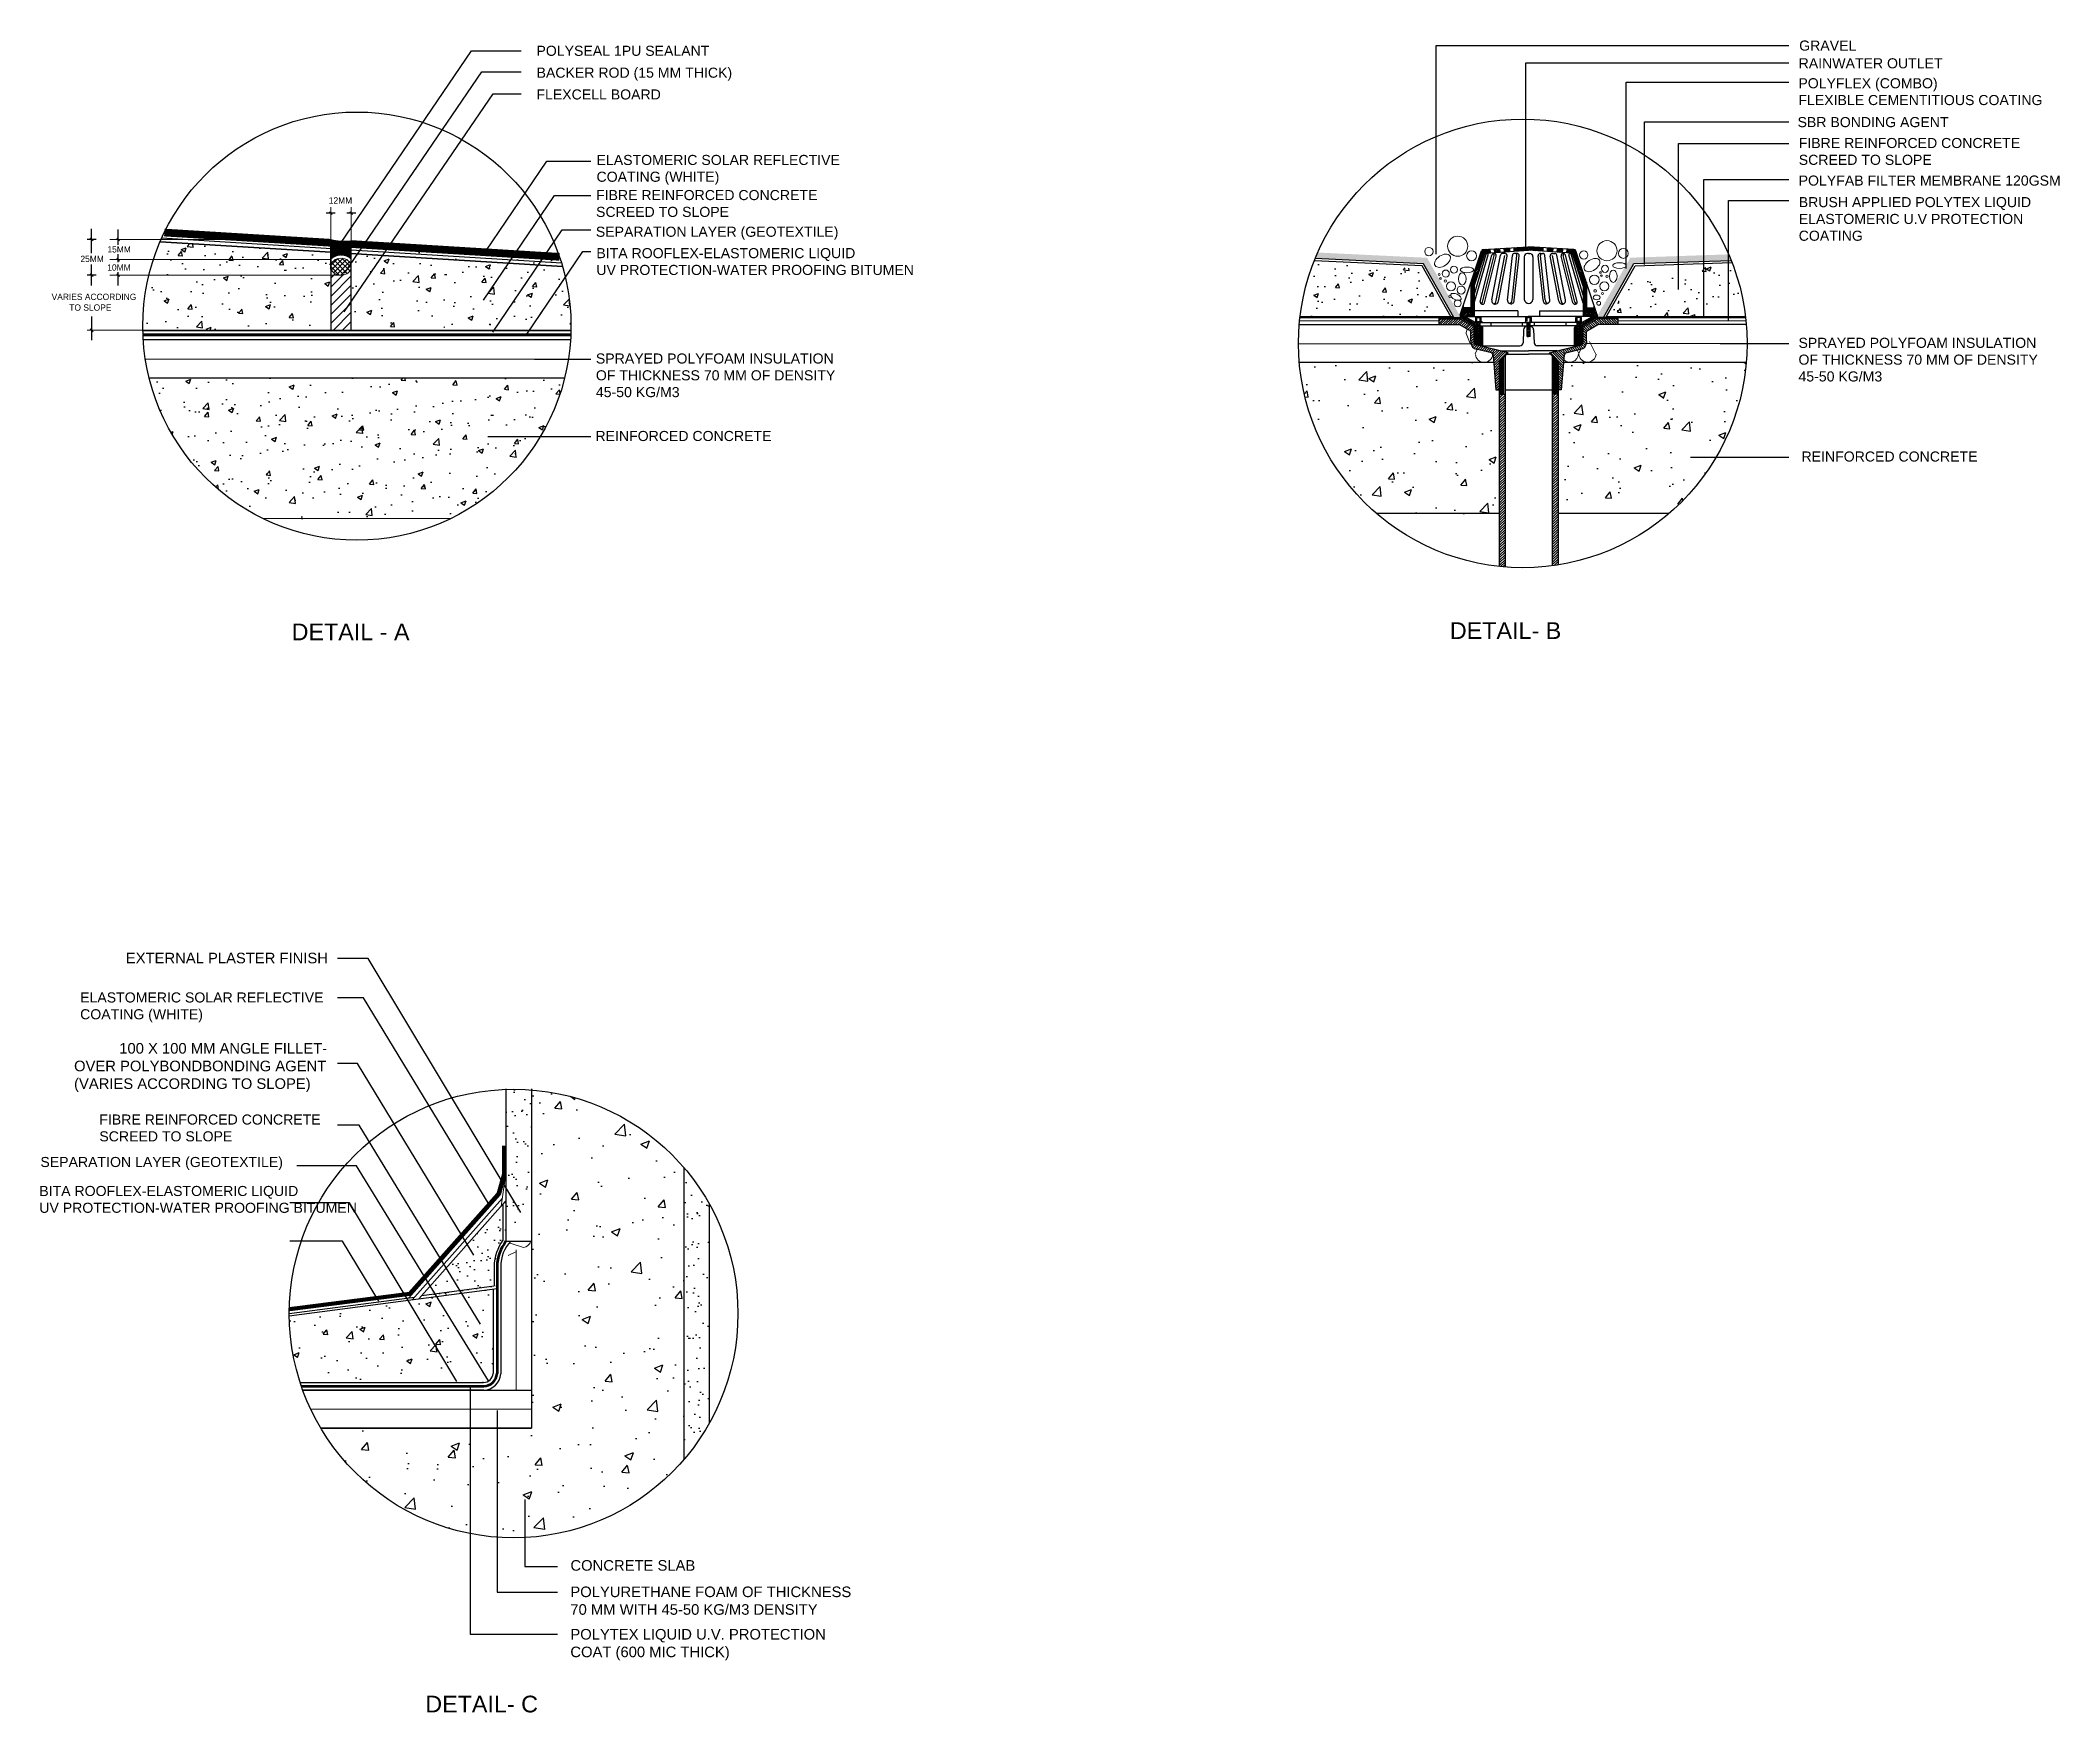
# Model space of a CAD drawing. Header units: centimetres. Extents: x 1605 to 42208, y -25271 to 62166.
# Drawn here: x 1902 to 41965, y 28990 to 62166 of the extents above; entities that cross this region are included whole.
import ezdxf

# ---------------------------------------------------------------- set-up
doc = ezdxf.new("R2010")
doc.units = ezdxf.units.CM
doc.header["$LTSCALE"] = 100
doc.header["$MEASUREMENT"] = 0
doc.linetypes.add('DASHED2', pattern=[0.375, 0.25, -0.125])
for name, color, linetype in [('1', 7, 'Continuous'), ('DET-DET', 4, 'Continuous'), ('LIST', 7, 'Continuous'), ('PL-BW', 1, 'Continuous'), ('Stru. dim', 7, 'Continuous'), ('WALL', 2, 'Continuous'), ('ZZ-EXH-DUCT', 4, 'Continuous')]:
    doc.layers.add(name, color=color, linetype=linetype)
doc.styles.add('ARIAL', font='arial.ttf')
doc.styles.add('SIMPLEX', font='simplex.shx')
doc.styles.add('TITLE', font='arial.ttf', dxfattribs={"height": 100})
doc.linetypes.add('BATTING', pattern='A,0.0001,-0.1,[134,ltypeshp.shx,S=0.1,R=0,X=-0.1,Y=0],-0.2,[134,ltypeshp.shx,S=0.1,R=180,X=0.1,Y=0],-0.1', length=0.4001)
doc.dimstyles.get("Standard").update_dxf_attribs({"dimtxt": 0.18, "dimasz": 0.18, "dimexe": 0.18, "dimexo": 0.0625, "dimgap": 0.09, "dimtad": 0, "dimtih": 1, "dimtoh": 1, "dimdec": 4, "dimzin": 0, "dimdsep": 46, "dimtxsty": 'Standard', "dimcen": 0.09, "dimadec": 0, "dimazin": 0, "dimtfac": 1, "dimtdec": 4, "dimtofl": 0, "dimtmove": 0, "dimatfit": 3, "dimfxl": 1, "dimtolj": 1, "dimtzin": 0, "dimarcsym": 0})
pattern_1 = [(49.99999999999999, (-515741.3203292073, 441520.2575793587), (1434.520365201507, -125.5042699651902), [150, -1650]), (355, (-515741.3203292073, 441520.2575793587), (-277.502667226, 1504.384267400024), [120, -1320]), (100.4514, (-515621.7769692073, 441509.7988993587), (1157.018763428043, 1378.879084121907), [127.4803799999998, -1402.284223999996]), (46.18420000000002, (-515741.3203292073, 441920.2575793587), (2134.482097251289, -331.0380286580362), [224.9999999999998, -2474.999999999997]), (96.6356, (-515563.4468392073, 441892.6709653587), (1869.325411097407, 1948.235741800883), [191.220576, -2103.426]), (351.1842, (-515741.3203292073, 441920.2575793587), (1869.323890267254, 1948.237201850649), [180, -1980]), (21, (-515541.3203292073, 441820.2575793587), (1193.814104236923, -805.2377813306776), [150, -1650]), (326.0000000000001, (-515541.3203292073, 441820.2575793587), (486.6306638431635, 1450.300090093706), [120, -1320]), (71.4514, (-515441.8358632074, 441753.1543673587), (1680.44525716298, 645.0609934199048), [127.48038, -1402.284224]), (37.50000000000001, (-515741.3203292073, 441520.2575793587), (24.31971063458134, 665.787707662623), [0, -1304, 0, -1340, 0, -1325]), (7.499999999999999, (-515741.3203292073, 441520.2575793587), (526.1390748842972, 788.8234237647205), [0, -764, 0, -1274, 0, -505]), (327.5, (-516187.3203292073, 441520.2575793587), (1067.644872344818, -45.1097434687596), [0, -500, 0, -1560, 0, -2070]), (317.5, (-516387.3203292073, 441520.2575793587), (1166.372338684773, 200.2099646646353), [0, -650, 0, -1036, 0, -1470])]

msp = doc.modelspace()

# ---------------------------------------------------------------- texts
at = {"layer": '1', "char_height": 125, "attachment_point": 5}
for s, insert in [('\\A1;12MM', (7856.354645892514, 58990.65305651026)), ('\\A1;25MM', (2928.984072184192, 57829.49290842784)), ('\\A1;10MM', (3460.903254287319, 57659.65207885008)), ('\\A1;15MM', (3464.693575440908, 58019.46997234097)), ('\\A1;VARIES ACCORDING ', (2965.414814009333, 57077.03099930484)), ('\\A1; TO SLOPE', (2870.66745866649, 56864.90473101847))]:
    msp.add_mtext(s, dxfattribs=dict(at, insert=insert))
at = {"layer": 'LIST', "color": 5, "lineweight": 30, "style": 'TITLE'}
for s, p in [(' DETAIL - A', (6758.042468427915, 50264.64310786978)), (' DETAIL- B', (29738.55046078526, 50290.16853869002)), (' DETAIL- C', (9409.730061126409, 28994.57986130679))]:
    msp.add_text(s, height=331.2, dxfattribs=at).set_placement(p)
at = {"layer": 'WALL', "color": 2, "attachment_point": 1}
for s, insert, char_height, style in [('GRAVEL', (36797.67967079264, 62163.07886175986), 200, 'ARIAL'), ('\\A1;POLYSEAL 1PU SEALANT', (11744.20891402709, 62059.66900826211), 200, 'ARIAL'), ('RAINWATER OUTLET', (36787.17967079264, 61811.21528740786), 200, 'ARIAL'), ('BACKER ROD (15 MM THICK)', (11746.61034664093, 61625.51610115985), 200, 'ARIAL'), ('POLYFLEX (COMBO)\\PFLEXIBLE CEMENTITIOUS COATING', (36781.67967079264, 61415.75757935876), 200, 'ARIAL'), ('FLEXCELL BOARD', (11743.63632036559, 61193.43955609074), 200, 'ARIAL'), ('SBR BONDING AGENT', (36765.24338172992, 60644.94424525124), 200, 'ARIAL'), ('FIBRE REINFORCED CONCRETE\\PSCREED TO SLOPE', (36789.12082529544, 60230.10927590774), 200, 'ARIAL'), ('ELASTOMERIC SOLAR REFLECTIVE \\PCOATING (WHITE)', (12936.72717606509, 59894.05728934938), 200, 'ARIAL'), ('POLYFAB FILTER MEMBRANE 120GSM', (36787.17967079264, 59485.21528740786), 200, 'ARIAL'), ('FIBRE REINFORCED CONCRETE\\PSCREED TO SLOPE', (12926.84761561407, 59197.07384328707), 200, 'ARIAL'), ('BRUSH APPLIED POLYTEX LIQUID\\PELASTOMERIC U.V PROTECTION\\PCOATING', (36788.67967079264, 59057.25757935876), 200, 'ARIAL'), ('SEPARATION LAYER (GEOTEXTILE)', (12922.84761561407, 58469.53155133617), 200, 'ARIAL'), ('SPRAYED POLYFOAM INSULATION\\POF THICKNESS 70 MM OF DENSITY\\P45-50 KG/M3', (36783.67967079264, 56265.75757935876), 200, 'ARIAL'), ('SPRAYED POLYFOAM INSULATION\\POF THICKNESS 70 MM OF DENSITY\\P45-50 KG/M3', (12923.35354497424, 55954.88939581974), 200, 'ARIAL'), ('REINFORCED CONCRETE', (12914.84761561407, 54417.57384328707), 200, 'ARIAL'), ('REINFORCED CONCRETE', (36843.67967079264, 54010.25757935876), 200, 'ARIAL'), ('{\\fArial|b0|i0|c0|p34;\\H1.1667x;EXTERNAL PLASTER FINISH} ', (3597.623848121615, 44065.64839617509), 180, 'SIMPLEX'), ('ELASTOMERIC SOLAR REFLECTIVE \\PCOATING (WHITE)', (2690.70623309049, 43278.40195349243), 200, 'ARIAL'), ('{\\fArial|b0|i0|c0|p34;            100 X 100 MM ANGLE FILLET- \\P OVER POLYBONDBONDING AGENT\\P (VARIES ACCORDING TO SLOPE)}', (2488.764549103567, 42273.87089648118), 210, 'SIMPLEX'), ('FIBRE REINFORCED CONCRETE\\PSCREED TO SLOPE', (3071.586714959938, 40856.54573850497), 200, 'ARIAL'), ('SEPARATION LAYER (GEOTEXTILE)', (1902.232783378337, 40013.93897463602), 200, 'ARIAL'), ('{\\fArial|b0|i0|c0|p34;CONCRETE SLAB} ', (12418.62376503856, 32015.38116121394), 210, 'SIMPLEX'), ('{\\fArial|b0|i0|c0|p34;POLYURETHANE FOAM OF THICKNESS\\P70 MM WITH 45-50 KG/M3 DENSITY} ', (12417.02117889375, 31491.32235730052), 210, 'SIMPLEX'), ('{\\fArial|b0|i0|c0|p34;POLYTEX LIQUID U.V. PROTECTION \\PCOAT (600 MIC THICK)}', (12416.97568910523, 30649.1915506811), 210, 'SIMPLEX')]:
    msp.add_mtext(s, dxfattribs=dict(at, insert=insert, char_height=char_height, style=style))
at = {"layer": 'WALL', "color": 2, "char_height": 200, "width": 6239.890174961501, "attachment_point": 1, "style": 'ARIAL'}
for insert in [(12932.84761561407, 58045.2923516999), (1880.581143179677, 39438.73408862646)]:
    msp.add_mtext('BITA ROOFLEX-ELASTOMERIC LIQUID\\PUV PROTECTION-WATER PROOFING BITUMEN', dxfattribs=dict(at, insert=insert))

# ---------------------------------------------------------------- blocks, each defined once
blk = doc.blocks.new('*X6')
at = {"color": 0}
for p, q in [((1181.971047687738, 432.4378596299975), (1185.783628228757, 436.250440171017)), ((1182.344848629334, 425.7405927597286), (1193.272690196989, 436.6684343273834)), ((1182.718649570931, 419.0433258894596), (1200.761752165221, 437.0864284837498)), ((1189.976524208979, 419.2301327156426), (1206.807717397896, 436.0613259045591)), ((1197.587796065321, 419.7703367601191), (1207.181518339492, 429.3640590342902)), ((1205.199067921663, 420.3105408045956), (1207.555319281089, 422.666792164021)), ((1226.90133373098, 434.9417388020472), (1230.718000038149, 438.7584051092155)), ((1227.275134672576, 428.2444719317781), (1238.20706200638, 439.1763992655819)), ((1228.032883490689, 421.931152938025), (1245.696123974612, 439.5943934219484)), ((1235.644155347031, 422.4713569825016), (1251.738003441138, 438.5652050766088)), ((1243.255427203373, 423.011561026978), (1252.111804382735, 431.8679382063398)), ((1250.866699059715, 423.5517650714544), (1252.485605324331, 425.1706713360707)), ((1271.831619774223, 437.4456179740967), (1275.65237184754, 441.2663700474141)), ((1272.205420715819, 430.7483511038276), (1283.141433815772, 441.6843642037806)), ((1273.700514628741, 425.172377204884), (1290.630495784004, 442.102358360147)), ((1281.311786485083, 425.7125812493605), (1298.119557752236, 442.5203525165135)), ((1288.923058341425, 426.252785293837), (1305.608619720468, 442.9383466728798)), ((1296.534330197767, 426.7929893383135), (1313.097681688699, 443.3563408292463)), ((1304.145602054109, 427.33319338279), (1320.586743656931, 443.7743349856127)), ((1311.756873910451, 427.8733974272665), (1328.075805625163, 444.1923291419792)), ((1319.368145766793, 428.413601471743), (1335.564867593395, 444.6103232983456)), ((1326.979417623135, 428.9538055162195), (1338.676437342545, 440.6508252356297)), ((1334.590689479476, 429.494009560696), (1338.676437342545, 433.5797574237642))]:
    blk.add_line(p, q, dxfattribs=at)
blk = doc.blocks.new('*X7')
at = {"color": 0}
for p, q in [((1094.356065831148, 344.822877773408), (1125.978842432832, 376.445654375092)), ((1097.891599737081, 355.4294794912063), (1129.514376338765, 387.0522560928903)), ((1101.427133643014, 366.0360812090045), (1133.049910244698, 397.6588578106885)), ((1104.962667548946, 376.6426829268026), (1136.58544415063, 408.2654595284867)), ((1108.498201454879, 387.2492846446009), (1155.827380355829, 434.5784635455512)), ((1112.033735360812, 397.8558863623991), (1148.338318387597, 434.1604693891848)), ((1115.569269266744, 408.4624880801973), (1140.849256419365, 433.7424752328184)), ((1119.104803172677, 419.0690897979956), (1133.360194451134, 433.3244810764519)), ((1144.308893070927, 415.9889084487837), (1161.877431354653, 433.5574467325096)), ((1151.920164927269, 416.5291124932602), (1162.25123229625, 426.8601798622405)), ((1159.531436783611, 417.0693165377366), (1162.625033237846, 420.1629129919714)), ((1073.676437342545, 281.716842413612), (1104.765638997236, 312.8060440683027)), ((1073.676437342545, 274.6457746017465), (1101.230105091303, 302.1994423505045)), ((1073.676437342545, 267.574706789881), (1097.69457118537, 291.5928406327063)), ((1073.676437342545, 260.5036389780155), (1094.159037279437, 280.9862389149081)), ((1076.678396301484, 291.789869184417), (1108.301172903169, 323.4126457861009)), ((1080.213930207417, 302.3964709022152), (1111.836706809101, 334.0192475038992)), ((1083.74946411335, 313.0030726200134), (1115.372240715034, 344.6258492216974)), ((1087.284998019282, 323.6096743378116), (1118.907774620967, 355.2324509394956)), ((1090.820531925215, 334.2162760556099), (1122.443308526899, 365.8390526572938)), ((1073.676437342545, 253.4325711661501), (1090.623503373505, 270.3796371971099)), ((1073.676437342545, 246.3615033542846), (1088.676437342545, 261.3615033542846)), ((1073.676437342545, 239.2904355424191), (1088.676437342545, 254.2904355424191)), ((1073.676437342545, 232.2193677305536), (1088.676437342545, 247.2193677305537)), ((1073.676437342545, 225.1482999186882), (1088.676437342545, 240.1482999186882)), ((1073.676437342545, 218.0772321068227), (1088.676437342545, 233.0772321068227)), ((1073.676437342545, 211.0061642949572), (1088.676437342545, 226.0061642949573)), ((1073.676437342545, 203.9350964830918), (1088.676437342545, 218.9350964830918)), ((1073.676437342545, 196.8640286712263), (1088.676437342545, 211.8640286712263)), ((1073.676437342545, 189.7929608593608), (1088.676437342545, 204.7929608593608)), ((1073.676437342545, 182.7218930474953), (1088.676437342545, 197.7218930474953)), ((1073.676437342545, 175.6508252356298), (1088.676437342545, 190.6508252356298)), ((1038.676437342545, 161.8640286712263), (1042.27880934768, 165.4664006763613)), ((1038.676437342545, 154.7929608593608), (1049.349877159545, 165.4664006763613)), ((1038.676437342545, 147.7218930474953), (1041.420944971411, 150.4664006763614)), ((1038.676437342545, 140.6508252356299), (1048.492012783277, 150.4664006763614)), ((1038.676437342545, 133.5797574237644), (1055.563080595142, 150.4664006763614)), ((1038.676437342545, 126.5086896118989), (1062.634148407007, 150.4664006763614)), ((1041.420944971411, 150.4664006763614), (1056.420944971411, 165.4664006763614)), ((1045.022807850112, 125.7839923076006), (1069.705216218873, 150.4664006763614)), ((1048.492012783277, 150.4664006763614), (1063.492012783276, 165.4664006763614)), ((1052.093875661977, 125.7839923076006), (1076.776284030739, 150.4664006763614)), ((1055.563080595142, 150.4664006763614), (1070.563080595142, 165.4664006763614)), ((1059.164943473843, 125.7839923076006), (1083.847351842604, 150.4664006763614)), ((1062.634148407007, 150.4664006763614), (1088.676437342545, 176.5086896118989)), ((1066.236011285709, 125.7839923076006), (1088.676437342545, 148.224418364437)), ((1069.705216218873, 150.4664006763614), (1088.676437342545, 169.4376218000334)), ((1073.307079097574, 125.7839923076006), (1088.676437342545, 141.1533505525715)), ((1073.676437342545, 168.5797574237643), (1088.676437342545, 183.5797574237644)), ((1076.776284030739, 150.4664006763614), (1088.676437342545, 162.3665539881679)), ((1080.378146909439, 125.7839923076006), (1088.676437342545, 134.082282740706)), ((1083.847351842604, 150.4664006763614), (1088.676437342545, 155.2954861763025)), ((1087.449214721305, 125.7839923076006), (1088.676437342545, 127.0112149288405))]:
    blk.add_line(p, q, dxfattribs=at)
blk = doc.blocks.new('*X4')
at = {"color": 0}
for p, q in [((1088.676437342545, 70.44267243391677), (1096.846871210113, 78.61310630148452)), ((1088.676437342545, 77.51374024578223), (1089.775803398247, 78.61310630148452)), ((1088.676437342545, 63.37160462205129), (1101.176437342545, 75.87160462205127)), ((1088.676437342545, 56.30053681018583), (1101.176437342545, 68.80053681018579)), ((1088.676437342545, 49.22946899832035), (1101.176437342545, 61.72946899832031)), ((1088.676437342545, 42.15840118645487), (1101.176437342545, 54.65840118645484)), ((1088.676437342545, 35.08733337458939), (1101.176437342545, 47.58733337458936)), ((1088.676437342545, 28.01626556272392), (1101.176437342545, 40.51626556272389)), ((1088.676437342545, 20.94519775085844), (1101.176437342545, 33.44519775085841)), ((1088.676437342545, 13.87412993899296), (1107.586299711153, 32.78399230760057)), ((1088.676437342545, 6.803062127127489), (1114.657367523018, 32.78399230760057)), ((1089.689937666161, 0.7454946388781595), (1128.676437342545, 39.73199431526189)), ((1092.94978003295, -3.065730806198053), (1128.676437342545, 32.66092650339645)), ((1098.068721021594, -5.017857629419632), (1128.676437342545, 25.58985869153101)), ((1103.740218031281, -6.417428431598477), (1128.676437342545, 18.51879087966556)), ((1109.411715040967, -7.816999233777323), (1128.676437342545, 11.44772306780013)), ((1115.083212050654, -9.216570035956169), (1128.676437342545, 4.37665525593469)), ((1116.176437342545, 76.72946899832031), (1118.060074645709, 78.61310630148452)), ((1116.176437342545, 69.65840118645484), (1124.962829135621, 78.44479297953042)), ((1116.176437342545, 62.58733337458936), (1128.503998554973, 74.91489458701794)), ((1116.176437342545, 55.51626556272389), (1128.676437342545, 68.01626556272363)), ((1116.176437342545, 48.44519775085841), (1128.676437342545, 60.9451977508582)), ((1116.176437342545, 41.37412993899293), (1128.676437342545, 53.87412993899276)), ((1116.176437342545, 34.30306212712746), (1128.676437342545, 46.80306212712731)), ((1120.754709060341, -10.61614083813501), (1128.676437342545, -2.694412555930747)), ((1126.426206070027, -12.01571164031386), (1128.676437342545, -9.765480367796183))]:
    blk.add_line(p, q, dxfattribs=at)
blk = doc.blocks.new('*X3')
at = {"color": 0}
for p, q in [((1203.676437342545, -125), (1218.676437342545, -125)), ((1203.676437342545, -126), (1218.676437342545, -126)), ((1203.676437342545, -127), (1218.676437342545, -127)), ((1203.676437342545, -128), (1218.676437342545, -128)), ((1203.676437342545, -129), (1218.676437342545, -129)), ((1203.676437342545, -130), (1218.676437342545, -130)), ((1203.676437342545, -131), (1218.676437342545, -131)), ((1203.676437342545, -132), (1218.676437342545, -132)), ((1204.318851906137, -124), (1218.676437342545, -124)), ((1205.318851906137, -123), (1218.676437342545, -123)), ((1206.318851906137, -122), (1218.676437342545, -122)), ((1207.318851906137, -121), (1218.676437342545, -121)), ((1208.318851906137, -120), (1218.676437342545, -120)), ((1209.318851906137, -119), (1218.676437342545, -119)), ((1210.318851906137, -118), (1218.676437342545, -118)), ((1211.318851906137, -117), (1218.676437342545, -117)), ((1212.318851906137, -116), (1218.676437342545, -116)), ((1213.318851906137, -115), (1218.676437342545, -115)), ((1214.318851906137, -114), (1218.676437342545, -114)), ((1215.318851906137, -113), (1218.676437342545, -113)), ((1216.318851906137, -112), (1218.676437342545, -112)), ((1217.318851906137, -111), (1218.676437342545, -111)), ((1218.318851906137, -110), (1218.676437342545, -110)), ((1203.676437342545, -133), (1218.676437342545, -133)), ((1203.676437342545, -134), (1218.676437342545, -134)), ((1203.676437342545, -135), (1218.676437342545, -135)), ((1203.676437342545, -136), (1218.676437342545, -136)), ((1203.676437342545, -137), (1218.676437342545, -137)), ((1203.676437342545, -138), (1218.676437342545, -138)), ((1203.676437342545, -139), (1218.676437342545, -139)), ((1203.676437342545, -140), (1218.676437342545, -140)), ((1203.676437342545, -141), (1218.676437342545, -141)), ((1203.676437342545, -142), (1218.676437342545, -142)), ((1203.676437342545, -143), (1218.676437342545, -143)), ((1203.676437342545, -144), (1218.676437342545, -144)), ((1203.676437342545, -145), (1218.676437342545, -145)), ((1203.676437342545, -146), (1218.676437342545, -146)), ((1203.676437342545, -147), (1218.676437342545, -147)), ((1203.676437342545, -148), (1218.676437342545, -148)), ((1203.676437342545, -149), (1218.676437342545, -149)), ((1203.676437342545, -150), (1218.676437342545, -150)), ((1203.676437342545, -151), (1218.676437342545, -151)), ((1203.676437342545, -152), (1218.676437342545, -152)), ((1203.676437342545, -153), (1218.676437342545, -153)), ((1203.676437342545, -154), (1218.676437342545, -154)), ((1203.676437342545, -155), (1218.676437342545, -155)), ((1203.676437342545, -156), (1218.676437342545, -156)), ((1203.676437342545, -157), (1218.676437342545, -157)), ((1203.676437342545, -158), (1218.676437342545, -158)), ((1203.676437342545, -159), (1218.676437342545, -159)), ((1203.676437342545, -160), (1218.676437342545, -160)), ((1203.676437342545, -161), (1218.676437342545, -161)), ((1203.676437342545, -162), (1218.676437342545, -162)), ((1203.676437342545, -163), (1218.676437342545, -163)), ((1203.676437342545, -164), (1218.676437342545, -164)), ((1203.676437342545, -165), (1218.676437342545, -165)), ((1203.676437342545, -166), (1218.676437342545, -166)), ((1203.676437342545, -167), (1218.676437342545, -167)), ((1203.676437342545, -168), (1218.676437342545, -168)), ((1203.676437342545, -169), (1218.676437342545, -169)), ((1203.676437342545, -170), (1218.676437342545, -170)), ((1203.676437342545, -171), (1218.676437342545, -171)), ((1203.676437342545, -172), (1218.676437342545, -172)), ((1203.676437342545, -173), (1218.676437342545, -173)), ((1203.676437342545, -174), (1218.676437342545, -174)), ((1203.676437342545, -175), (1218.676437342545, -175)), ((1203.676437342545, -176), (1218.676437342545, -176)), ((1203.676437342545, -177), (1218.676437342545, -177)), ((1203.676437342545, -178), (1218.676437342545, -178)), ((1203.676437342545, -179), (1218.676437342545, -179)), ((1203.676437342545, -180), (1218.676437342545, -180)), ((1203.676437342545, -181), (1218.676437342545, -181)), ((1203.676437342545, -182), (1218.676437342545, -182)), ((1203.676437342545, -183), (1218.676437342545, -183)), ((1203.676437342545, -184), (1218.676437342545, -184)), ((1203.676437342545, -185), (1218.676437342545, -185)), ((1203.676437342545, -186), (1218.676437342545, -186)), ((1203.676437342545, -187), (1218.676437342545, -187)), ((1203.676437342545, -188), (1218.676437342545, -188)), ((1203.676437342545, -189), (1218.676437342545, -189)), ((1203.676437342545, -190), (1218.676437342545, -190)), ((1203.676437342545, -191), (1218.676437342545, -191)), ((1203.676437342545, -192), (1218.676437342545, -192)), ((1203.676437342545, -193), (1218.676437342545, -193)), ((1203.676437342545, -194), (1218.676437342545, -194)), ((1203.676437342545, -195), (1218.676437342545, -195)), ((1203.676437342545, -196), (1218.676437342545, -196)), ((1203.676437342545, -197), (1218.676437342545, -197)), ((1203.676437342545, -198), (1218.676437342545, -198)), ((1203.676437342545, -199), (1218.676437342545, -199)), ((1203.676437342545, -200), (1218.676437342545, -200)), ((1203.676437342545, -201), (1218.676437342545, -201)), ((1203.676437342545, -202), (1218.676437342545, -202)), ((1203.676437342545, -203), (1218.676437342545, -203)), ((1203.676437342545, -204), (1218.676437342545, -204)), ((1203.676437342545, -205), (1218.676437342545, -205)), ((1203.676437342545, -206), (1218.676437342545, -206)), ((1203.676437342545, -207), (1218.676437342545, -207)), ((1203.676437342545, -208), (1218.676437342545, -208)), ((1203.676437342545, -209), (1218.676437342545, -209)), ((1203.676437342545, -210), (1218.676437342545, -210)), ((1203.676437342545, -211), (1218.676437342545, -211)), ((1203.676437342545, -212), (1218.676437342545, -212)), ((1203.676437342545, -213), (1218.676437342545, -213)), ((1203.676437342545, -214), (1218.676437342545, -214)), ((1203.676437342545, -215), (1218.676437342545, -215)), ((1203.676437342545, -216), (1218.676437342545, -216)), ((1203.676437342545, -217), (1218.676437342545, -217)), ((1203.676437342545, -218), (1218.676437342545, -218)), ((1203.676437342545, -219), (1218.676437342545, -219)), ((1203.676437342545, -220), (1218.676437342545, -220)), ((1203.676437342545, -221), (1218.676437342545, -221)), ((1203.676437342545, -222), (1218.676437342545, -222)), ((1203.676437342545, -223), (1218.676437342545, -223)), ((1203.676437342545, -224), (1218.676437342545, -224)), ((1203.676437342545, -225), (1218.676437342545, -225)), ((1203.676437342545, -226), (1218.676437342545, -226)), ((1203.676437342545, -227), (1218.676437342545, -227)), ((1203.676437342545, -228), (1218.676437342545, -228)), ((1203.676437342545, -229), (1218.676437342545, -229)), ((1203.676437342545, -230), (1218.676437342545, -230)), ((1203.676437342545, -231), (1218.676437342545, -231)), ((1203.676437342545, -232), (1218.676437342545, -232))]:
    blk.add_line(p, q, dxfattribs=at)
blk = doc.blocks.new('*X5')
at = {"color": 0}
for p, q in [((1101.176437342545, 93.1804819301494), (1116.176437342545, 97.19971981661621)), ((1101.176437342545, 88.00410102809894), (1116.176437342545, 92.0233389145658)), ((1101.176437342545, 82.82772012604856), (1116.176437342545, 86.84695801251542)), ((1101.176437342545, 77.65133922399815), (1116.176437342545, 81.67057711046498)), ((1101.176437342545, 72.47495832194772), (1116.176437342545, 76.49419620841456)), ((1101.176437342545, 67.29857741989731), (1116.176437342545, 71.31781530636415)), ((1101.176437342545, 62.1221965178469), (1116.176437342545, 66.14143440431374)), ((1101.176437342545, 56.94581561579648), (1116.176437342545, 60.96505350226332)), ((1101.176437342545, 51.76943471374607), (1116.176437342545, 55.7886726002129)), ((1101.176437342545, 46.59305381169565), (1116.176437342545, 50.61229169816249)), ((1101.176437342545, 41.41667290964524), (1116.176437342545, 45.43591079611207)), ((1101.176437342545, 36.24029200759482), (1116.176437342545, 40.25952989406166)), ((1107.595867781763, 32.78399230760057), (1116.176437342545, 35.08314899201125))]:
    blk.add_line(p, q, dxfattribs=at)
blk = doc.blocks.new('*X8')
at = {"color": 0}
for p, q in [((1331.176437342545, 92.6922253647025), (1338.676437342545, 94.70184430793593)), ((1331.176437342545, 87.51584446265205), (1338.676437342545, 89.52546340588549)), ((1331.176437342545, 82.33946356060166), (1338.676437342545, 84.34908250383506)), ((1331.176437342545, 77.16308265855123), (1338.676437342545, 79.17270160178465)), ((1331.176437342545, 71.98670175650082), (1338.676437342545, 73.99632069973423)), ((1331.176437342545, 66.81032085445041), (1338.676437342545, 68.81993979768383)), ((1331.176437342545, 61.63393995239999), (1338.676437342545, 63.6435588956334)), ((1331.176437342545, 56.45755905034958), (1338.676437342545, 58.46717799358299)), ((1331.176437342545, 51.28117814829916), (1338.676437342545, 53.29079709153257)), ((1331.176437342545, 46.10479724624875), (1338.676437342545, 48.11441618948216)), ((1331.176437342545, 40.92841634419833), (1338.676437342545, 42.93803528743175)), ((1331.176437342545, 35.75203544214792), (1338.676437342545, 37.76165438538135))]:
    blk.add_line(p, q, dxfattribs=at)

# ---------------------------------------------------------------- hatches: boundary and pattern name
at = {"layer": '1'}
h = msp.add_hatch(dxfattribs=at)
h.set_pattern_fill('AR-CONC', scale=140, style=0)
h.set_pattern_definition([(49.99999999999999, (-1291349.652384385, 517328.073843287), (1004.164255641055, -87.85298897563315), [105, -1155]), (355, (-1291349.652384385, 517328.073843287), (-194.2518670582, 1053.068987180017), [84, -924]), (100.4514, (-1291265.972032385, 517320.752767287), (809.9131343996302, 965.215358885335), [89.23626599999984, -981.5989567999987]), (46.18420000000002, (-1291349.652384385, 517608.073843287), (1494.137468075902, -231.7266200606253), [157.4999999999999, -1732.499999999999]), (96.6356, (-1291225.140941385, 517588.7632134869), (1308.527787768184, 1363.765019260618), [133.8544032, -1472.3982]), (351.1842, (-1291349.652384385, 517608.073843287), (1308.526723187078, 1363.766041295455), [126, -1386]), (21, (-1291209.652384385, 517538.073843287), (835.6698729658464, -563.6664469314742), [105, -1155]), (326.0000000000001, (-1291209.652384385, 517538.073843287), (340.6414646902144, 1015.210063065594), [84, -924]), (71.4514, (-1291140.013258185, 517491.1015948869), (1176.311680014086, 451.5426953939333), [89.236266, -981.5989568]), (37.50000000000001, (-1291349.652384385, 517328.073843287), (17.0237974442069, 466.0513953638361), [0, -912.8, 0, -938, 0, -927.5]), (7.499999999999999, (-1291349.652384385, 517328.073843287), (368.2973524190081, 552.1763966353044), [0, -534.8, 0, -891.8000000000001, 0, -353.5]), (327.5, (-1291661.852384385, 517328.073843287), (747.3514106413726, -31.57682042813169), [0, -350, 0, -1092, 0, -1449]), (317.5, (-1291801.852384385, 517328.073843287), (816.4606370793407, 140.1469752652447), [0, -455, 0, -725.1999999999999, 0, -1029])])
edge = h.paths.add_edge_path()
edge.add_line((7663.858700511513, 57651.78170936392), (7663.858700511513, 57676.26454063726))
edge.add_line((7663.858700511513, 57676.26454063714), (7663.858694024386, 57676.26454063714))
edge.add_ellipse((7866.438452511562, 57676.26454063714), major_axis=(202.5797584871966, 0), ratio=0.8306901858543464, start_angle=179.9855000499905, end_angle=180.0144999500095, ccw=False)
edge.add_line((7663.858700511513, 57676.30712782824), (7663.858700511513, 57964.16503025475))
edge.add_line((7663.858700511513, 57964.16503025487), (4278.009752277752, 58172.25215787429))
edge.add_arc((8181.497066075915, 56496.72207190783), 4247.895276247045, 156.769089896135, 179.9999999999984)
edge.add_arc((8181.49706755439, 56496.72207191947), 4247.895277725533, 180.0000000001539, 181.1190962742058)
edge.add_line((3934.412040937694, 56413.75781930948), (5799.135370724603, 56413.75781930855))
edge.add_line((5799.135370724603, 56413.75781930855), (7663.858700511513, 56413.75781930774))
edge.add_line((7663.858700511513, 56413.75781930762), (7663.858700511513, 57651.7817093638))
edge = h.paths.add_edge_path()
edge.add_ellipse((7866.438452511562, 57676.26454063714), major_axis=(202.5797584871966, 0), ratio=0.8306901858543464, start_angle=-0.014499950009508211, end_angle=0.014499950009508211, ccw=False)
edge.add_line((8069.018204511611, 57676.22195344605), (8069.018204511611, 56472.16334549105))
edge.add_line((8069.018204511611, 56472.16334549105), (12429.32134997915, 56472.1633454907))
edge.add_arc((8181.497066075915, 56496.72207192471), 4247.895276247058, 359.6687490810986, 359.9999999997739)
edge.add_arc((8181.497066076847, 56496.7220719083), 4247.895276246127, 359.9999999999968, 378.887605577044)
edge.add_line((12200.6661527718, 57871.81993406569), (8069.018204511611, 58125.74229357811))
edge.add_line((8069.018204511611, 58125.74229357811), (8069.018204511611, 57676.26454063714))
edge.add_line((8069.018204511611, 57676.26454063714), (8069.018210998738, 57676.26454063714))
h = msp.add_hatch(color=0, dxfattribs=at)
edge = h.paths.add_edge_path()
edge.add_line((8069.018204511611, 57813.21815706161), (8069.018204511611, 58191.26453813515))
edge.add_line((8069.018204511611, 58191.26453813515), (8023.119430597873, 58186.65051113977))
edge.add_arc((7915.312547045063, 59098.16417963395), 917.8668160430967, 256.8187906967983, 276.74517292021613, ccw=False)
edge.add_line((7706.009942027742, 58204.47972104349), (7663.858700511513, 58214.35162221536))
edge.add_line((7663.858700511513, 58214.35162221536), (7663.858700511513, 57808.21329171804))
edge.add_arc((7868.781081588708, 57621.07257321361), 277.5154604498711, 43.81863973381979, 137.59681800097, ccw=False)
at = {"layer": '1', "lineweight": 9}
h = msp.add_hatch(dxfattribs=at)
h.set_pattern_fill('ANSI37', scale=550, style=0)
h.set_pattern_definition([(45, (-1291349.652384385, 517328.073843287), (-48.61359120657514, 48.61359120657514), []), (135, (-1291349.652384385, 517328.073843287), (-48.61359120657514, -48.61359120657514), [])])
edge = h.paths.add_edge_path()
edge.add_ellipse((7866.438452511562, 57676.26454063714), major_axis=(202.5797584871966, 0), ratio=0.8306901858543465, start_angle=0.01449995001000747, end_angle=179.98550004999)
edge.add_line((7663.858700511513, 57676.30712782755), (7663.858700511513, 57676.22195344709))
edge.add_ellipse((7866.438452511562, 57676.26454063714), major_axis=(202.5797584871966, 0), ratio=0.8306901858543465, start_angle=180.01449995001, end_angle=359.98550004999)
edge.add_line((8069.018204511611, 57676.22195344756), (8069.018204511611, 57676.30712782789))
at = {"layer": '1'}
h = msp.add_hatch(dxfattribs=at)
h.set_pattern_fill('AR-CONC', color=225, scale=130, style=0)
h.set_pattern_definition([(49.99999999999999, (-515741.3203292073, 441520.2575793587), (932.4382373809794, -81.57777547737365), [97.5, -1072.5]), (355, (-515741.3203292073, 441520.2575793587), (-180.3767336969, 977.8497738100153), [78, -858]), (100.4514, (-515663.6171452074, 441513.4594373587), (752.062196228228, 896.2714046792397), [82.86224699999975, -911.484745599998]), (46.18420000000002, (-515741.3203292073, 441780.2575793587), (1387.413363213338, -215.1747186277235), [146.2499999999998, -1608.749999999999]), (96.6356, (-515625.7025607073, 441762.3262802588), (1215.061517213314, 1266.353232170574), [124.2933744, -1367.2269]), (351.1842, (-515741.3203292073, 441780.2575793587), (1215.060528673715, 1266.354181202922), [117, -1287]), (21, (-515611.3203292073, 441715.2575793587), (775.9791677540002, -523.4045578649404), [97.5, -1072.5]), (326.0000000000001, (-515611.3203292073, 441715.2575793587), (316.3099314980562, 942.6950585609089), [78, -858]), (71.4514, (-515546.6554263073, 441671.6404915588), (1092.289417155937, 419.2896457229381), [82.86224700000001, -911.4847456]), (37.50000000000001, (-515741.3203292073, 441520.2575793587), (15.80781191247787, 432.7620099807049), [0, -847.5999999999999, 0, -871, 0, -861.25]), (7.499999999999999, (-515741.3203292073, 441520.2575793587), (341.9903986747932, 512.7352254470683), [0, -496.6, 0, -828.1, 0, -328.25]), (327.5, (-516031.2203292074, 441520.2575793587), (693.9691670241318, -29.32133325469374), [0, -325, 0, -1014, 0, -1345.5]), (317.5, (-516161.2203292074, 441520.2575793587), (758.1420201451022, 130.1364770320129), [0, -422.5, 0, -673.4, 0, -955.5])])
edge = h.paths.add_edge_path()
edge.add_arc((31313.66633944922, 56154.62377397867), 4450.354032491906, 159.1132033181922, 173.2623058807399)
edge.add_line((26894.04788263688, 56676.75757935876), (29826.4535290097, 56676.75757935876))
edge.add_line((29826.4535290097, 56676.75757935876), (29283.5065390939, 57638.75193956913))
edge.add_line((29283.5065390939, 57638.75193956913), (27155.75994925374, 57741.27605626639))
edge = h.paths.add_edge_path()
edge.add_arc((31313.66633944922, 56154.62377397867), 4450.354032491907, 6.737694119259389, 20.3619675471646)
edge.add_line((35485.9318211529, 57703.12361727888), (33576.45280248635, 57638.75193956913))
edge.add_line((33576.45280248635, 57638.75193956913), (33033.50581257218, 56676.75757935876))
edge.add_line((33033.50581257218, 56676.75757935876), (35733.28479626156, 56676.75757935876))
h = msp.add_hatch(color=5, dxfattribs=at)
h.paths.add_polyline_path([(29415.403375615, 57852.65181691572), (28851.51841705815, 57879.82225514879), (28851.51841705815, 57759.68303193443), (29343.45964660366, 57735.9791565449), (29947.91872415958, 56664.99757936015), (30069.17967079264, 56664.99757936015), (30069.17967079264, 56694.28991329984), (29853.83347808859, 57075.84064794239, -0.08564616553990577), (29850.41121404791, 57081.90422093868)])
edge = h.paths.add_edge_path()
edge.add_arc((31313.66633944922, 56154.62377397867), 4450.354032491907, 156.1056766423009, 157.7531047564824)
edge.add_line((27194.59211752737, 57839.52097227145), (28851.51841705815, 57759.68303193431))
edge.add_line((28851.51841705815, 57759.68303193443), (28851.51841705815, 57879.82225514879))
edge.add_line((28851.51841705815, 57879.82225514879), (27244.73394648718, 57957.24414333561))
edge = h.paths.add_edge_path()
edge.add_arc((31313.66633945155, 56154.62377397297), 4450.354032491907, 21.72454964503064, 23.37527696200368)
edge.add_line((35398.76160976417, 57920.30994285643), (33445.57929626862, 57854.46495521115))
edge.add_line((33445.57929626862, 57854.46495521115), (33363.27988030259, 57708.6467160855))
edge.add_line((33363.27988030259, 57708.6467160855), (33363.59494945231, 57707.90781219199))
edge.add_line((33363.59494945231, 57707.90781219187), (33363.88710652302, 57707.16719317983))
edge.add_line((33363.88710652302, 57707.16719317995), (33364.15630040002, 57706.42498862464))
edge.add_line((33364.15630040002, 57706.42498862464), (33364.40248398656, 57705.68132837885))
edge.add_line((33364.40248398656, 57705.68132837885), (33364.62561421153, 57704.93634254998))
edge.add_line((33364.62561421153, 57704.93634254986), (33364.82565203692, 57704.19016147708))
edge.add_line((33364.82565203692, 57704.19016147708), (33365.00256246525, 57703.44291570899))
edge.add_line((33365.00256246525, 57703.44291570899), (33365.15631454471, 57702.69473598013))
edge.add_line((33365.15631454471, 57702.69473598013), (33365.28688137593, 57701.9457531888))
edge.add_line((33365.28688137593, 57701.9457531888), (33365.39424011541, 57701.1960983735))
edge.add_line((33365.39424011541, 57701.1960983735), (33365.47837198, 57700.44590269041))
edge.add_line((33365.47837198, 57700.44590269052), (33365.5392622504, 57699.69529739046))
edge.add_line((33365.5392622504, 57699.69529739046), (33365.57690027366, 57698.94441379595))
edge.add_line((33365.57690027366, 57698.94441379595), (33365.59127946488, 57698.19338327809))
edge.add_line((33365.59127946488, 57698.19338327809), (33365.58239730807, 57697.44233723381))
edge.add_line((33365.58239730807, 57697.44233723381), (33365.55025535739, 57696.6914070627))
edge.add_line((33365.55025535739, 57696.69140706281), (33365.49485923616, 57695.94072414411))
edge.add_line((33365.49485923616, 57695.94072414399), (33365.41621863643, 57695.19041981385))
edge.add_line((33365.41621863643, 57695.19041981385), (33365.31434731661, 57694.44062534207))
edge.add_line((33365.31434731661, 57694.44062534207), (33365.18926309967, 57693.69147190917))
edge.add_line((33365.18926309967, 57693.69147190917), (33365.04098786983, 57692.94309058366))
edge.add_line((33365.04098786983, 57692.94309058366), (33364.8695475686, 57692.19561229902))
edge.add_line((33364.8695475686, 57692.19561229902), (33364.67497219016, 57691.44916783052))
edge.add_line((33364.67497219016, 57691.4491678304), (33364.45729577715, 57690.70388777251))
edge.add_line((33364.45729577715, 57690.70388777251), (33364.21655641274, 57689.9599025161))
edge.add_line((33364.21655641274, 57689.95990251622), (33363.95279621553, 57689.2173422256))
edge.add_line((33363.95279621553, 57689.2173422256), (33363.66606133209, 57688.47633681563))
edge.add_line((33363.66606133209, 57688.47633681563), (33363.3564019281, 57687.73701592931))
edge.add_line((33363.3564019281, 57687.73701592942), (33363.02387218025, 57686.999508915))
edge.add_line((33363.02387218025, 57686.999508915), (33362.66853026637, 57686.26394480327))
edge.add_line((33362.66853026637, 57686.26394480327), (33362.29043835551, 57685.53045228508))
edge.add_line((33362.29043835551, 57685.53045228496), (33361.88966259696, 57684.79915968899))
edge.add_line((33361.88966259696, 57684.79915968911), (33361.46627310813, 57684.07019495883))
edge.add_line((33361.46627310813, 57684.07019495871), (33361.02034396409, 57683.34368563048))
edge.add_line((33361.02034396409, 57683.34368563059), (33360.55195318196, 57682.6197588112))
edge.add_line((33360.55195318196, 57682.6197588112), (33360.06118270951, 57681.89854115562))
edge.add_line((33360.06118270951, 57681.89854115562), (33359.54811840957, 57681.18015884468))
edge.add_line((33359.54811840957, 57681.18015884468), (33359.01285004556, 57680.46473756339))
edge.add_line((33359.01285004556, 57680.46473756351), (33358.4554712657, 57679.7524024786))
edge.add_line((33358.4554712657, 57679.7524024786), (33357.87607958644, 57679.04327821708))
edge.add_line((33357.87607958644, 57679.0432782172), (33357.27477637549, 57678.33748884418))
edge.add_line((33357.27477637549, 57678.33748884418), (33356.65166683389, 57677.63515784126))
edge.add_line((33356.65166683389, 57677.63515784126), (33356.0068599783, 57676.93640808517))
edge.add_line((33356.0068599783, 57676.93640808528), (33355.34046862098, 57676.24136182608))
edge.add_line((33355.34046862098, 57676.24136182596), (33354.65260935096, 57675.55014066573))
edge.add_line((33354.65260935096, 57675.55014066584), (33353.9434025128, 57674.86286553741))
edge.add_line((33353.9434025128, 57674.86286553741), (33353.21297218591, 57674.17965668347))
edge.add_line((33353.21297218591, 57674.17965668347), (33352.46144616358, 57673.50063363498))
edge.add_line((33352.46144616358, 57673.50063363498), (33351.68895592877, 57672.82591519074))
edge.add_line((33351.68895592877, 57672.82591519074), (33350.89563663314, 57672.15561939636))
edge.add_line((33350.89563663314, 57672.15561939636), (33350.08162707217, 57671.48986352386))
edge.add_line((33350.08162707217, 57671.48986352398), (33349.24706966137, 57670.82876405085))
edge.add_line((33349.24706966137, 57670.82876405073), (33348.39211041095, 57670.17243664002))
edge.add_line((33348.39211041095, 57670.17243664013), (33347.51689890084, 57669.52099611983))
edge.add_line((33347.51689890084, 57669.52099611983), (33346.62158825375, 57668.87455646298))
edge.add_line((33346.62158825375, 57668.87455646298), (33345.70633510929, 57668.23323076777))
edge.add_line((33345.70633510929, 57668.23323076766), (33344.77129959628, 57667.59713123739))
edge.add_line((33344.77129959628, 57667.59713123739), (33343.81664530361, 57666.96636916115))
edge.add_line((33343.81664530361, 57666.96636916127), (33342.84253925375, 57666.3410548945))
edge.add_line((33342.84253925375, 57666.3410548945), (33341.84915187173, 57665.72129783907))
edge.add_line((33341.84915187173, 57665.72129783896), (33340.8366569561, 57665.10720642493))
edge.add_line((33340.8366569561, 57665.10720642493), (33339.80523164813, 57664.49888809083))
edge.add_line((33339.80523164813, 57664.49888809095), (33338.75505640158, 57663.89644926542))
edge.add_line((33338.75505640158, 57663.8964492653), (33337.68631494987, 57663.29999534809))
edge.add_line((33337.68631494987, 57663.29999534821), (32790.77967079273, 56694.28991330706))
edge.add_line((32790.77967079273, 56694.28991330706), (32790.77967079273, 56664.99757936015))
edge.add_line((32790.77967079273, 56664.99757936015), (32912.04061742091, 56664.99757936015))
edge.add_line((32912.04061742091, 56664.99757936015), (33516.96484511496, 57736.80331031536))
edge.add_line((33516.96484511496, 57736.80331031536), (35447.92979375143, 57801.89931405638))
at = {"layer": '1', "lineweight": 13}
h = msp.add_hatch(dxfattribs=at)
h.set_pattern_fill('ANSI31', scale=1020, style=0)
h.set_pattern_definition([(45, (-1317340.275373394, 526550.425808114), (-90.1561146012848, 90.15611460128481), [])])
edge = h.paths.add_edge_path()
edge.add_ellipse((7866.438452511562, 57676.26454063714), major_axis=(202.5797584871966, 0), ratio=0.8306901858543464, start_angle=180.0145000176693, end_angle=359.9854999823306, ccw=False)
edge.add_line((7663.858700511513, 57676.22195324791), (7663.858700511513, 57651.78170936392))
edge.add_line((7663.858700511513, 57651.78170936392), (7663.858700511513, 56413.2006912228))
edge.add_line((7663.858700511513, 56413.20069122268), (8069.018204511611, 56413.2006912228))
edge.add_line((8069.018204511844, 56413.2006912228), (8069.018204511611, 57676.22195324744))
at = {"layer": '1'}
h = msp.add_hatch(dxfattribs=at)
h.set_pattern_fill('AR-CONC', color=1, scale=200, style=0)
h.set_pattern_definition(pattern_1)
edge = h.paths.add_edge_path()
edge.add_arc((31313.66633944922, 56154.62377397832), 4450.354032491907, 184.8706768326071, 229.3770581733716)
edge.add_line((28416.13791236478, 52776.75757935876), (30846.77967079273, 52776.75757935876))
edge.add_line((30846.77967079273, 52776.75757935876), (30846.77967079273, 55230.75757935876))
edge.add_line((30846.77967079273, 55230.75757935876), (30781.97967079292, 55230.75757935876))
edge.add_line((30781.97967079292, 55230.75757935876), (30736.47967079315, 55776.75757935876))
edge.add_line((30736.47967079315, 55776.75757935876), (26879.38306551646, 55776.75757935876))
h = msp.add_hatch(dxfattribs=at)
h.set_pattern_fill('AR-CONC', color=1, scale=200, style=0)
h.set_pattern_definition(pattern_1)
edge = h.paths.add_edge_path()
edge.add_arc((31313.66633944922, 56154.62377397832), 4450.354032491907, 310.6229418266284, 355.1293231673928)
edge.add_line((35747.94961338198, 55776.75757935876), (32123.47967079292, 55776.75757935876))
edge.add_line((32123.47967079292, 55776.75757935876), (32077.97967079292, 55230.75757935876))
edge.add_line((32077.97967079292, 55230.75757935876), (32013.17967079264, 55230.75757935876))
edge.add_line((32013.17967079264, 55230.75757935876), (32013.17967079264, 52776.75757935864))
edge.add_line((32013.17967079264, 52776.75757935876), (34211.19476653366, 52776.75757935876))
h = msp.add_hatch(dxfattribs=at)
h.set_pattern_fill('AR-CONC', color=32, scale=142.8, style=0)
h.set_pattern_definition([(49.99999999999999, (-1317340.275373394, 526550.425808114), (1024.247540753876, -89.61004875514581), [107.1, -1178.1]), (355, (-1317340.275373394, 526550.425808114), (-198.136904399364, 1074.130366923617), [85.68, -942.48]), (100.4514, (-1317254.921414354, 526542.9583105941), (826.1113970876228, 984.5196660630418), [91.02099131999984, -1001.230935935999]), (46.18420000000002, (-1317340.275373394, 526836.0258081141), (1524.02021743742, -236.3611524618378), [160.6499999999999, -1767.149999999999]), (96.6356, (-1317213.273701534, 526816.328965718), (1334.698343523548, 1391.040319645831), [136.531491264, -1501.846164]), (351.1842, (-1317340.275373394, 526836.0258081141), (1334.69725765082, 1391.041362121364), [128.52, -1413.72]), (21, (-1317197.475373394, 526764.6258081141), (852.3832704251633, -574.9397758701036), [107.1, -1178.1]), (326.0000000000001, (-1317197.475373394, 526764.6258081141), (347.4542939840187, 1035.514264326906), [85.68, -942.48]), (71.4514, (-1317126.44346467, 526716.7141147461), (1199.837913614368, 460.573549301812), [91.02099132000001, -1001.230935936]), (37.49999999999999, (-1317340.275373394, 526550.425808114), (17.36427339309104, 475.3724232711128), [0, -931.0559999999999, 0, -956.76, 0, -946.0500000000001]), (7.499999999999999, (-1317340.275373394, 526550.425808114), (375.6632994673882, 563.2199245680105), [0, -545.496, 0, -909.6360000000001, 0, -360.57]), (327.5, (-1317658.719373394, 526550.425808114), (762.2984388542001, -32.20835683669432), [0, -357, 0, -1113.84, 0, -1477.98]), (317.5, (-1317801.519373395, 526550.425808114), (832.7898498209275, 142.9499147705496), [0, -464.1, 0, -739.704, 0, -1049.58])])
h.paths.add_polyline_path([(12304.26583185489, 55473.30036904989), (4058.728300297169, 55473.30036904989, 0.2215892706777689), (6313.885642457988, 52681.40532904991), (10049.10848969384, 52681.40532904991, 0.2215892706777689)])
at = {"layer": 'PL-BW', "lineweight": 13, "ltscale": 5, "true_color": 0x949494}
h = msp.add_hatch(dxfattribs=at)
h.set_pattern_fill('ANSI31', color=252, scale=280, style=0)
h.set_pattern_definition([(45, (-2118005.0876641, 1119646.712778433), (-24.74873734152916, 24.74873734152916), [])])
h.paths.add_polyline_path([(30069.17967079264, 56643.39757936029), (29652.63619163829, 56643.39757936029), (29652.63619163782, 56526.75757935876), (30054.7420856055, 56526.75757935923), (30285.17967079264, 56395.58541548252), (30285.17967079264, 56202.75757935876), (30285.17967079264, 56165.5094212438, 0.3771088874274284), (30398.19458543193, 56036.97500972846), (30693.35253176057, 55964.13807743462), (30693.38343471765, 55964.07581434748, -0.3082832828176956), (30724.01898379774, 55926.28582330514), (30781.97967079245, 55230.75757935876), (30846.77967079273, 55230.75757935876), (30846.77967079273, 55792.35757935862), (31023.96676468021, 55969.5446732461), (30382.82957552384, 56127.75984793832, -0.3450008923739759), (30349.97967079292, 56169.70165915252), (30349.97967079292, 56483.55757935857)])
h = msp.add_hatch(dxfattribs=at)
h.set_pattern_fill('ANSI31', color=252, scale=280, style=0)
h.set_pattern_definition([(135, (2180865.04700569, 1119646.712778433), (24.74873734152916, 24.74873734152916), [])])
h.paths.add_polyline_path([(32790.77967079599, 56643.39757936029), (33207.32314995035, 56643.39757936029), (33207.32314995081, 56526.75757935876), (32805.21725598314, 56526.75757935923), (32574.77967079599, 56395.58541548252), (32574.77967079599, 56202.75757935876), (32574.77967079599, 56165.5094212438, -0.3771088874274284), (32461.7647561567, 56036.97500972846), (32166.60680982807, 55964.13807743462), (32166.57590687099, 55964.07581434748, 0.3082832828176956), (32135.9403577909, 55926.28582330514), (32077.97967079618, 55230.75757935876), (32013.1796707959, 55230.75757935876), (32013.1796707959, 55792.35757935862), (31835.99257690842, 55969.5446732461), (32477.1297660648, 56127.75984793832, 0.3450008923739759), (32509.97967079571, 56169.70165915252), (32509.97967079571, 56483.55757935857)])
h = msp.add_hatch(dxfattribs=at)
h.set_pattern_fill('ANSI31', color=252, scale=280, style=0)
h.set_pattern_definition([(45, (-513745.8203292073, 441520.2575793587), (-24.74873734152916, 24.74873734152916), [])])
edge = h.paths.add_edge_path()
edge.add_arc((31313.66633945015, 56154.62377397867), 4450.354032491907, 277.5518978741051, 279.0433381992628)
edge.add_line((32013.17967079264, 51759.58883511974), (32013.17967079264, 55144.35757935885))
edge.add_line((32013.17967079264, 55144.35757935885), (31898.55046078619, 55144.35757935885))
edge.add_line((31898.55046078619, 55144.35757935885), (31898.55046078619, 51742.87110875302))
edge = h.paths.add_edge_path()
edge.add_arc((31313.66633944736, 56154.62377397867), 4450.354032491907, 263.9780183474449, 265.4601364421186)
edge.add_line((30961.40888080197, 51718.23270720546), (30961.40888080197, 55144.35757935897))
edge.add_line((30961.40888080197, 55144.35757935885), (30846.77967079273, 55144.35757935874))
edge.add_line((30846.77967079273, 55144.35757935885), (30846.77967079273, 51728.82804290962))
at = {"layer": 'PL-BW'}
h = msp.add_hatch(dxfattribs=at)
h.set_pattern_fill('AR-CONC', color=75, scale=240, style=0)
h.set_pattern_definition([(49.99999999999999, (-857345.5549652287, 475822.7817140698), (1721.424438241808, -150.6051239582283), [180, -1980]), (355, (-857345.5549652287, 475822.7817140698), (-333.0032006712, 1805.261120880028), [144, -1584]), (100.4514, (-857202.1029332287, 475810.2312980698), (1388.422516113652, 1654.654900946289), [152.9764559999994, -1682.741068799995]), (46.18420000000002, (-857345.5549652287, 476302.7817140698), (2561.378516701547, -397.2456343896434), [269.9999999999997, -2969.999999999997]), (96.6356, (-857132.1067772286, 476269.6777772698), (2243.190493316888, 2337.88289016106), [229.4646912, -2524.1112]), (351.1842, (-857345.5549652287, 476302.7817140698), (2243.188668320705, 2337.884642220779), [216, -2376]), (21, (-857105.5549652287, 476182.7817140698), (1432.576925084308, -966.2853375968128), [180, -1980]), (326.0000000000001, (-857105.5549652287, 476182.7817140698), (583.9567966117961, 1740.360108112447), [144, -1584]), (71.4514, (-856986.1736060287, 476102.2578596698), (2016.534308595576, 774.0731921038856), [152.976456, -1682.7410688]), (37.50000000000001, (-857345.5549652287, 475822.7817140698), (29.18365276149753, 798.9452491951475), [0, -1564.8, 0, -1608, 0, -1590]), (7.499999999999999, (-857345.5549652287, 475822.7817140698), (631.3668898611567, 946.5881085176646), [0, -916.7999999999998, 0, -1528.8, 0, -605.9999999999999]), (327.5, (-857880.7549652287, 475822.7817140698), (1281.173846813781, -54.13169216251146), [0, -600, 0, -1872, 0, -2484]), (317.5, (-858120.7549652287, 475822.7817140698), (1399.646806421727, 240.2519575975623), [0, -780, 0, -1243.2, 0, -1764])])
h.paths.add_polyline_path([(14668.03006111412, 39806.19993537533, 0.1980387005552844), (11644.03006112063, 41343.49964385733), (11644.03006112063, 38422.32054872924, -0.02412343167790392), (11644.03006112063, 38405.81291682631), (11644.03006112063, 34631.65215171475), (7466.848974451192, 34631.65215171475, 0.5128290190817834), (14668.03006111202, 34008.06281446686)])
h = msp.add_hatch(dxfattribs=at)
h.set_pattern_fill('AR-SAND', color=32, scale=240, style=0)
h.set_pattern_definition([(37.50000000000001, (-857517.7233169108, 477715.7480707586), (-15.11840594630595, 462.4377045631581), [0, -364.8, 0, -408, 0, -390]), (7.499999999999999, (-857517.7233169108, 477715.7480707586), (424.7464092642545, 677.3150556551377), [0, -196.8, 0, -328.8, 0, -126]), (327.5, (-857812.9233169107, 477715.7480707586), (747.3940468203588, 1.358172848871433), [0, -120, 0, -432, 0, -564]), (317.5, (-857812.9233169107, 477715.7480707586), (721.4703850973503, 210.6421355842198), [0, -60, 0, -283.2, 0, -324])])
h.paths.add_polyline_path([(15172.03006111458, 39085.89838900053, 0.04950581565962094), (14668.03006111412, 39806.19993537533), (14668.03006111202, 34008.06281446686, 0.04950581565958014), (15172.03006111249, 34728.36436084073)])
h.paths.add_polyline_path([(11644.03006112063, 41343.49964385733, 0.0283423547279737), (11140.03006112063, 41354.90747474899), (11140.03006112063, 38341.50399064083, -0.01229203925541272), (11166.32497750432, 38373.93651844046, -0.1749220016252261), (11644.03006112063, 38598.75346725408)])
h = msp.add_hatch(dxfattribs=at)
h.set_pattern_fill('AR-SAND', scale=210, style=0)
h.set_pattern_definition([(37.50000000000001, (-857517.7233169108, 477715.7480707586), (-13.22860520301771, 404.6329914927633), [0, -319.2, 0, -357, 0, -341.25]), (7.499999999999999, (-857517.7233169108, 477715.7480707586), (371.6531081062227, 592.6506736982456), [0, -172.2, 0, -287.7, 0, -110.25]), (327.5, (-857776.0233169107, 477715.7480707586), (653.9697909678139, 1.188401242762504), [0, -105, 0, -378, 0, -493.5]), (317.5, (-857776.0233169107, 477715.7480707586), (631.2865869601816, 184.3118686361923), [0, -52.5, 0, -247.8, 0, -283.5])])
h.paths.add_polyline_path([(11140.03006112063, 38341.50399064083), (11140.03006112063, 39146.34236519175), (9408.843322747389, 37199.05896565292), (10963.63006112399, 37402.78111259753), (10963.63006112632, 37843.12960201848, -0.1595808766781875)])
h = msp.add_hatch(dxfattribs=at)
h.set_pattern_fill('AR-CONC', color=1, scale=156, style=0)
h.set_pattern_definition([(49.99999999999999, (-857345.5549652287, 475822.7817140698), (1118.925884857175, -97.89333057284837), [117, -1287]), (355, (-857345.5549652287, 475822.7817140698), (-216.45208043628, 1173.419728572018), [93.60000000000001, -1029.6]), (100.4514, (-857252.3111444287, 475814.6239436698), (902.4746354738736, 1075.525685615088), [99.43469639999968, -1093.781694719996]), (46.18420000000002, (-857345.5549652287, 476134.7817140698), (1664.896035856005, -258.2096623532682), [175.4999999999998, -1930.499999999999]), (96.6356, (-857206.8136430287, 476113.2641551498), (1458.073820655977, 1519.623878604689), [149.15204928, -1640.67228]), (351.1842, (-857345.5549652287, 476134.7817140698), (1458.072634408458, 1519.625017443507), [140.4, -1544.4]), (21, (-857189.5549652287, 476056.7817140698), (931.1750013048002, -628.0854694379284), [117, -1287]), (326.0000000000001, (-857189.5549652287, 476056.7817140698), (379.5719177976675, 1131.234070273091), [93.6, -1029.6]), (71.4514, (-857111.9570817486, 476004.4412087098), (1310.747300587124, 503.1475748675257), [99.43469639999999, -1093.78169472]), (37.50000000000001, (-857345.5549652287, 475822.7817140698), (18.9693742949734, 519.3144119768459), [0, -1017.12, 0, -1045.2, 0, -1033.5]), (7.499999999999999, (-857345.5549652287, 475822.7817140698), (410.3884784097518, 615.2822705364821), [0, -595.9199999999998, 0, -993.7199999999998, 0, -393.8999999999999]), (327.5, (-857693.4349652287, 475822.7817140698), (832.763000428958, -35.18559990563245), [0, -390, 0, -1216.8, 0, -1614.6]), (317.5, (-857849.4349652287, 475822.7817140698), (909.7704241741226, 156.1637724384155), [0, -507, 0, -808.0799999999999, 0, -1146.6])])
h.paths.add_polyline_path([(10888.03006112413, 37392.87532042104), (6841.353935307825, 36862.6434062995, 0.07577443467160638), (7056.693635819714, 35538.85215171482), (10696.05090890452, 35538.85215171482, 0.3663768132009348), (10888.03006111528, 35719.15428306229)])

# ---------------------------------------------------------------- linework, layer by layer
msp.add_line((7663.858700511513, 57651.78170936392), (7663.858700511513, 58215.41254128539))
at = {"color": 0, "lineweight": 5}
for p, q in [((30128.34077510411, 56898.64089229144), (30133.97967013191, 56893.90929755312)), ((32731.61856648196, 56898.64089229074), (32725.97967145486, 56893.90929755312)), ((30069.17967014141, 56694.51177662564), (30166.48579136316, 56612.86224619276)), ((30069.58367025094, 56722.36957772973), (30270.96912168163, 56553.38711970055)), ((30076.92830835759, 56744.40349205001), (30133.97967013191, 56696.53171542438)), ((30084.27294646423, 56766.43740637018), (30133.97967013191, 56724.72851287131)), ((30091.61758457088, 56788.47132069035), (30133.97967013191, 56752.92531031836)), ((30098.96222267752, 56810.50523501053), (30133.97967013191, 56781.12210776529)), ((30106.30686078417, 56832.53914933081), (30133.97967013191, 56809.31890521222)), ((30113.65149889082, 56854.5730636511), (30133.97967013191, 56837.51570265926)), ((30120.99613699746, 56876.60697797127), (30133.97967013191, 56865.71250010608)), ((30140.67033701423, 56690.91757931071), (30360.6758734692, 56506.31101480452)), ((30203.64264200708, 56666.274338861), (30395.65411899738, 56505.15757932793)), ((30308.12597232555, 56606.79921236879), (30403.97967009233, 56526.36840992142)), ((30385.63575551902, 56569.95757932193), (30403.97967009233, 56554.56520736846)), ((32551.83336926122, 56606.79921236879), (32455.97967149444, 56526.36840992142)), ((32474.32358606775, 56569.95757932193), (32455.97967149444, 56554.56520736846)), ((32656.31669957969, 56666.274338861), (32464.30522258939, 56505.15757932793)), ((32719.28900457254, 56690.91757931071), (32499.28346811757, 56506.31101480452)), ((32790.77967144536, 56722.70857407269), (32588.99021990514, 56553.38711970055)), ((32790.77967144536, 56694.51177662564), (32693.47355022361, 56612.86224619276)), ((32738.96320458861, 56876.60697797069), (32725.97967145486, 56865.71250010608)), ((32746.30784269526, 56854.5730636504), (32725.97967145486, 56837.51570265926)), ((32753.6524808019, 56832.53914933011), (32725.97967145486, 56809.31890521222)), ((32760.99711890832, 56810.50523501006), (32725.97967145486, 56781.12210776529)), ((32768.34175701496, 56788.47132068966), (32725.97967145486, 56752.92531031836)), ((32775.68639512161, 56766.43740636948), (32725.97967145486, 56724.72851287131)), ((32783.03103322825, 56744.4034920492), (32725.97967145486, 56696.53171542438))]:
    msp.add_line(p, q, dxfattribs=at)
at = {"color": 0}
for p, q in [((30069.17967014141, 56666.31497917871), (30070.74968616395, 56664.99757931312)), ((32790.77967144536, 56666.31497917871), (32789.20965542282, 56664.99757931312))]:
    msp.add_line(p, q, dxfattribs=at)
for points in [[(8056.77820451162, 57940.01702713268), (12260.78195676813, 57681.64783267572)], [(8056.77820451162, 57940.0170271328), (12260.78195676836, 57681.6478326756)], [(8069.27820451162, 58008.5170271328), (12239.61823624373, 57752.21673386288)]]:
    msp.add_lwpolyline(points)
at = {"layer": '1', "linetype": 'DASHED2', "ltscale": 300}
for p, q in [((7752.407329510899, 58739.00877295597), (7575.310071512127, 58739.00877295597)), ((8157.566833510997, 58739.00877295597), (7980.469575512225, 58739.00877295597)), ((3007.892656459941, 58215.41254125931), (2830.795398461169, 58215.41254125931)), ((3007.892656460173, 57507.98352340888), (2830.795398461401, 57507.98352340888))]:
    msp.add_line(p, q, dxfattribs=at)
at = {"layer": '1'}
for p, q in [((7635.583301209614, 58767.25927226001), (7692.13409981318, 58710.75827365229)), ((8040.742805209711, 58767.25927226001), (8097.293603813278, 58710.75827365229)), ((2891.068628158655, 58243.66304056335), (2947.619426762221, 58187.16204195563)), ((2919.344027460787, 57944.97800841322), (2919.344027460555, 58429.59750885889)), ((3416.448536052603, 58243.66304056311), (3472.99933465617, 58187.16204195539)), ((3444.723935354736, 58111.81507136603), (3444.723935354503, 58416.5331011964)), ((2919.344027460555, 57301.10497776465), (2919.344027460787, 57717.67637690948)), ((3416.448536052603, 57844.7836005002), (3472.99933465617, 57788.28260189248)), ((3444.723935354736, 57767.26888251584), (3444.723935354736, 57923.71019281656)), ((2891.068628158888, 57536.23402271292), (2947.619426762454, 57479.7330241052)), ((3416.448536052603, 57536.23402271292), (3472.99933465617, 57479.7330241052)), ((3444.723935354503, 57301.10497776465), (3444.723935354736, 57570.21553776134)), ((2919.344027460555, 56687.41316449316), (2919.344027460555, 56219.95372229302)), ((2891.068628158422, 56442.0083186141), (2947.619426761989, 56385.50732000638))]:
    msp.add_line(p, q, dxfattribs=at)
at = {"layer": '1', "linetype": 'DASHED2', "lineweight": 9, "ltscale": 300}
for p, q in [((7663.858700511513, 58215.47504125733), (7663.858700511513, 58855.16586523876)), ((8069.018204511611, 58191.32703813515), (8069.018204511611, 58855.16586523876)), ((7663.858700511513, 56413.75781930774), (2830.795398461401, 56413.75781930995))]:
    msp.add_line(p, q, dxfattribs=at)
at = {"layer": '1', "color": 252, "linetype": 'DASHED2', "lineweight": 9, "ltscale": 300}
for p, q in [((7663.796200504063, 58215.41254125943), (3282.884983844126, 58215.41254125931)), ((7663.796200511513, 57816.5331011964), (3282.884983843893, 57816.5331011964)), ((7866.375952511562, 57507.98352340912), (3282.884983844126, 57507.98352340912))]:
    msp.add_line(p, q, dxfattribs=at)
at = {"layer": '1', "color": 0, "lineweight": 18}
msp.add_line((4058.728300297169, 55473.30036904989), (12304.26583185443, 55473.30036904989), dxfattribs=at)
at = {"layer": '1', "color": 7}
msp.add_line((11140.03006112063, 39685.0611417433), (11027.22462151828, 39262.33280930619), dxfattribs=at)
at = {"layer": '1', "color": 7, "lineweight": 13}
msp.add_line((11140.03006112063, 39685.0611417433), (11045.64819228393, 39040.17920998155), dxfattribs=at)
at = {"layer": '1', "color": 252, "const_width": 20.2}
for points in [[(26885.83138604333, 56601.75757935899), (29652.63619163829, 56601.75757935899)], [(33207.32314995035, 56601.75757935899), (35741.50129285512, 56601.75757935899)]]:
    msp.add_lwpolyline(points, dxfattribs=at)
at = {"layer": '1', "color": 1, "const_width": 60.6}
msp.add_lwpolyline([(3942.626810124611, 56322.30789348239), (12432.24909083126, 56322.30789348239)], dxfattribs=at)
at = {"layer": '1', "color": 5, "const_width": 80.8}
msp.add_lwpolyline([(6841.968351592544, 36993.42893323753), (9227.057172258386, 37298.14251612869), (10990.91796588316, 39282.1785339622), (11099.7100611208, 39669.59983018154), (11099.71006112034, 40236.24153761563)], dxfattribs=at)
at = {"layer": '1', "color": 7}
for centre, radius, start, end in [((7915.31254704483, 59098.16417963384), 917.8668160429512, 254.1002745014328, 278.8660169273033), ((10685.52458691527, 35742.41747189776), 203.8372954975533, 272.9601168242356, 353.4467681752859), ((10685.517931171, 35742.43329544176), 355.0531908141465, 272.2430589852122, 355.0185937946114)]:
    msp.add_arc(centre, radius, start, end, dxfattribs=at)
at = {"layer": '1', "color": 7, "lineweight": 53}
msp.add_arc((10685.5166822637, 35742.42079677476), 279.4452359922283, 272.5494357493914, 354.4038320782072, dxfattribs=at)
at = {"layer": '1', "color": 7, "lineweight": 9, "extrusion": (0, 0, -1)}
msp.add_ellipse((7866.438452511562, 57676.26454063714), major_axis=(202.5797584871966, 0), ratio=0.8306901858543464, dxfattribs=at)
at = {"layer": 'DET-DET', "color": 0, "lineweight": 30}
for p, q in [((30069.17967079264, 56721.15757935448), (30491.90078482508, 57989.32092147041)), ((30349.97967079292, 57290.33678952185), (30562.96488863007, 57929.29244303121)), ((30349.97967079292, 56955.28190311743), (30629.51971284869, 57911.49464827124)), ((30530.47648738381, 58018.7927505183), (31429.97967079292, 58068.99757936015)), ((30581.927251523, 57944.00772470026), (31429.97967079292, 58004.1975793601)), ((32329.48285420296, 58018.7927505183), (31429.97967079292, 58068.99757936015)), ((32278.03209006377, 57944.00772470026), (31429.97967079292, 58004.1975793601)), ((32509.97967079292, 57290.33678952185), (32296.9944529567, 57929.29244303121)), ((32790.77967079273, 56721.15757935564), (32368.05855676216, 57989.32092147041)), ((30349.97967079292, 57290.33678952185), (30349.97967079292, 56690.91757935984)), ((32509.97967079292, 57290.33678952185), (32509.97967079292, 56690.91757935984))]:
    msp.add_line(p, q, dxfattribs=at)
at = {"layer": 'DET-DET', "color": 0}
for p, q in [((30349.97967079292, 57109.23973793397), (30588.05523501207, 57923.61640876555)), ((30470.06421315866, 56984.49359482247), (30701.86638569609, 57906.7282787601)), ((30512.14495651853, 56972.93311206577), (30744.20596341473, 57896.1975793601)), ((30554.04178659675, 56962.40241266578), (30786.10279348782, 57885.66687995824)), ((30670.12784640082, 57950.26769267488), (30665.88137904285, 58026.35023284354)), ((30700.60049590805, 57020.22841507453), (30871.05312758601, 57904.37541947747)), ((30744.20596341473, 57939.39757936029), (30743.76321576872, 57939.39757936029)), ((30756.32087739008, 57956.38517538132), (30752.14711612706, 58031.16506468155)), ((30786.63933934282, 57003.18386630574), (30958.80136302683, 57896.1975793601)), ((30829.05823761794, 56995.00602618395), (31001.22026130288, 57888.01973924087)), ((30864.06216612189, 57964.03202876309), (30859.97928747871, 58037.18360447697)), ((30958.80136302683, 57939.39757936029), (30913.47202586067, 57939.39757936029)), ((30950.25519711115, 57970.1495114672), (30946.24502455779, 58041.99843631452)), ((31010.24235962109, 57015.40643400047), (31108.3635322718, 57900.95513952477)), ((31057.99648584296, 57977.7963648492), (31054.07719591503, 58048.01697610994)), ((31100.4373284109, 57019.30847413791), (31197.59899411407, 57896.1975793601)), ((31144.18951683176, 57983.91384755308), (31140.34293299784, 58052.83180794818)), ((31143.3745572568, 57014.55091397557), (31240.5362229609, 57891.44001919567)), ((31197.59899411407, 57939.39757936029), (31151.3007611191, 57939.39757936029)), ((31343.57967079301, 57874.59757936024), (31343.57967079301, 57023.55757935857)), ((31429.97967079292, 57939.39757936029), (31408.37967079283, 57939.39757936029)), ((31429.97967079292, 57939.39757936029), (31451.57967079301, 57939.39757936029)), ((31516.37967079376, 57874.59757936024), (31516.37967079376, 57023.55757935857)), ((31716.58478432857, 57014.55091397557), (31619.42311862587, 57891.44001919567)), ((31662.3603474727, 57939.39757936029), (31708.65858046767, 57939.39757936029)), ((31759.52201317587, 57019.30847413791), (31662.3603474727, 57896.1975793601)), ((31715.76982475408, 57983.91384755308), (31719.61640858893, 58052.83180794818)), ((31849.71698196568, 57015.40643400047), (31751.59580931404, 57900.95513952477)), ((31801.96285574288, 57977.7963648492), (31805.88214567174, 58048.01697610994)), ((32030.9011039679, 56995.00602618395), (31858.7390802825, 57888.01973924087)), ((31901.15797855855, 57939.39757936029), (31946.48731572517, 57939.39757936029)), ((32073.32000224349, 57003.18386630574), (31901.15797855855, 57896.1975793601)), ((31909.70414447469, 57970.1495114672), (31913.71431702898, 58041.99843631452)), ((32159.35884567779, 57020.22841507453), (31988.90621400122, 57904.37541947747)), ((31995.89717546348, 57964.03202876309), (31999.98005410806, 58037.18360447697)), ((32305.91755499002, 56962.40241266578), (32073.85654809755, 57885.66687995824)), ((32103.63846419622, 57956.38517538132), (32107.81222545971, 58031.16506468155)), ((32115.75337817111, 57939.39757936029), (32116.19612581805, 57939.39757936029)), ((32347.81438506777, 56972.93311206577), (32115.75337817111, 57896.1975793601)), ((32389.89512842764, 56984.49359482247), (32158.09295589068, 57906.7282787601)), ((32189.83149518595, 57950.26769267488), (32194.07796254252, 58026.35023284354)), ((32509.97967079292, 56955.28190311743), (32230.43962873668, 57911.49464827124)), ((32509.97967079292, 57109.23973793397), (32271.90410657377, 57923.61640876555)), ((30285.17967079264, 57369.15757935913), (30285.17967079264, 56862.34558351105)), ((32574.77967079273, 57369.15757935913), (32574.77967079273, 56862.34558351105)), ((30133.97967079292, 56915.55757935857), (30133.97967079292, 56690.91757935984)), ((32725.97967079292, 56915.55757935857), (32725.97967079292, 56690.91757935984)), ((29651.64694756699, 56664.99757936015), (30074.89669329357, 56664.99757936015)), ((29652.63619163829, 56526.75757935876), (29652.63619163829, 56676.75757935876)), ((29652.63619163829, 56643.39757936029), (30069.17967079264, 56643.39757936029)), ((29652.63619163829, 56526.75757935876), (30054.7420856055, 56526.75757935899)), ((30285.17967079264, 56395.58541548252), (30054.7420856055, 56526.75757935899)), ((30069.17967079264, 56721.15757935448), (30069.17967079264, 56664.99757936015)), ((30349.97967079292, 56483.55757935857), (30069.17967079264, 56643.39757936029)), ((30340.79130541869, 56513.64218476741), (30074.89669329357, 56664.99757936015)), ((30285.17967079264, 56862.34558351105), (30133.97967079292, 56862.34558351105)), ((31213.97967079292, 56797.54558351124), (30133.97967079292, 56797.54558351124)), ((30133.97967079292, 56690.91757935984), (31441.74174885788, 56690.91757935984)), ((30372.84776080177, 56569.95757935871), (30160.35046350361, 56690.91757935984)), ((30365.15731128362, 56574.33521985356), (30382.37967079283, 56591.55757935857)), ((30372.84776080177, 56569.95757935871), (31429.97967079292, 56569.95757935871)), ((30372.84776080177, 56505.15757935913), (31397.57967079301, 56505.15757935913)), ((30382.37967079283, 56669.31757935975), (30490.37967079283, 56669.31757935975)), ((30382.37967079283, 56591.55757935857), (30382.37967079283, 56669.31757935975)), ((30382.37967079283, 56591.55757935857), (30490.37967079283, 56591.55757935857)), ((30403.97967079385, 56591.55757935857), (30403.97967079385, 56669.31757935975)), ((30403.97967079385, 56289.15757935867), (30403.97967079385, 56569.95757935871)), ((30468.77967079273, 56591.55757935857), (30468.77967079273, 56669.31757935975)), ((30468.77967079273, 56289.15757935867), (30468.77967079273, 56569.95757935871)), ((30490.37967079283, 56591.55757935857), (30490.37967079283, 56669.31757935975)), ((30511.97967079292, 56569.95757935871), (30490.37967079283, 56591.55757935857)), ((30684.77967079273, 56505.15757935913), (30684.77967079273, 56569.95757935871)), ((31213.97967079292, 56797.54558351124), (31213.97967079292, 56690.91757935984)), ((31311.17967079264, 56505.15757935913), (31311.17967079264, 56569.95757935871)), ((31354.37967079283, 56569.95757935871), (31375.97967079292, 56591.55757935857)), ((31375.97967079292, 56591.55757935857), (31375.97967079292, 56669.31757935975)), ((31375.97967079292, 56669.31757935975), (31429.97967079292, 56669.31757935975)), ((31397.57967079301, 56591.55757935857), (31397.57967079301, 56669.31757935975)), ((31397.57967079301, 56289.15757935867), (31397.57967079301, 56569.95757935871)), ((32725.97967079292, 56690.91757935984), (31418.21759272889, 56690.91757935984)), ((31483.97967079292, 56669.31757935975), (31429.97967079292, 56669.31757935975)), ((32487.111580785, 56569.95757935871), (31429.97967079292, 56569.95757935871)), ((31462.37967079283, 56591.55757935857), (31462.37967079283, 56669.31757935975)), ((31462.37967079283, 56289.15757935867), (31462.37967079283, 56569.95757935871)), ((32487.111580785, 56505.15757935913), (31462.37967079376, 56505.15757935913)), ((31483.97967079292, 56591.55757935857), (31483.97967079292, 56669.31757935975)), ((31505.57967079394, 56569.95757935871), (31483.97967079292, 56591.55757935857)), ((31548.77967079273, 56505.15757935913), (31548.77967079273, 56569.95757935871)), ((31645.97967079292, 56797.54558351124), (32725.97967079292, 56797.54558351124)), ((31645.97967079292, 56797.54558351124), (31645.97967079292, 56690.91757935984)), ((32175.17967079264, 56505.15757935913), (32175.17967079264, 56569.95757935871)), ((32347.97967079292, 56569.95757935871), (32369.57967079394, 56591.55757935857)), ((32477.57967079301, 56669.31757935975), (32369.57967079394, 56669.31757935975)), ((32369.57967079394, 56591.55757935857), (32369.57967079394, 56669.31757935975)), ((32477.57967079301, 56591.55757935857), (32369.57967079394, 56591.55757935857)), ((32391.17967079264, 56591.55757935857), (32391.17967079264, 56669.31757935975)), ((32391.17967079264, 56289.15757935867), (32391.17967079264, 56569.95757935871)), ((32455.97967079292, 56591.55757935857), (32455.97967079292, 56669.31757935975)), ((32455.97967079292, 56289.15757935867), (32455.97967079292, 56569.95757935871)), ((32477.57967079301, 56591.55757935857), (32477.57967079301, 56669.31757935975)), ((32494.80203030315, 56574.33521985356), (32477.57967079301, 56591.55757935857)), ((32487.111580785, 56569.95757935871), (32699.60887808316, 56690.91757935984)), ((32509.97967079292, 56483.55757935857), (32790.77967079273, 56643.39757936029)), ((32509.97967079571, 56483.55757935857), (32790.77967079599, 56643.39757936029)), ((32519.16803616808, 56513.64218476741), (32785.0626482918, 56664.99757936015)), ((32574.77967079273, 56862.34558351105), (32725.97967079292, 56862.34558351105)), ((32574.77967079599, 56395.58541548275), (32805.21725598314, 56526.75757935899)), ((33093.17967079264, 56664.99757936015), (32785.0626482918, 56664.99757936015)), ((32790.77967079273, 56721.15757935552), (32790.77967079273, 56664.99757936015)), ((32985.17967079264, 56643.39757936029), (32790.77967079273, 56643.39757936029)), ((33207.32314995035, 56643.39757936029), (32790.77967079599, 56643.39757936029)), ((33207.32314995035, 56526.75757935876), (32805.21725598314, 56526.75757935899)), ((33265.97967079292, 56526.75757935876), (32812.37967079376, 56526.75757935876)), ((33093.17967079264, 56643.39757936029), (32985.17967079264, 56643.39757936029)), ((33093.17967079264, 56664.99757936015), (33093.17967079264, 56643.39757936029)), ((33207.32314995035, 56526.75757935876), (33207.32314995035, 56676.75757935876)), ((30285.17967079264, 56202.75757935876), (30285.17967079264, 56395.58541548252)), ((30285.17967079264, 56202.75757935876), (30285.17967079264, 56165.50942124357)), ((30343.68736783472, 56487.13935181289), (30403.97967079385, 56487.13935181289)), ((30349.97967079292, 56169.70165915228), (30349.97967079292, 56483.55757935857)), ((31023.96676468068, 55969.54467324633), (30382.82957552616, 56127.75984793762)), ((30403.97967079385, 56289.15757935867), (30468.77967079273, 56289.15757935867)), ((30468.77967079273, 56487.13935181289), (30501.17967079264, 56487.13935181289)), ((30522.77967079273, 56093.22398081515), (30522.77967079273, 56465.53935181303)), ((30522.77967079273, 56105.34385740152), (31257.81331290501, 56105.34385740152)), ((31330.46113297214, 56424.33124505007), (31322.58269117503, 56168.1519641648)), ((31395.2305112375, 56487.13935181289), (31397.57967079301, 56487.13935181289)), ((31397.57967079301, 56289.15757935867), (31429.97967079292, 56289.15757935867)), ((31462.37967079283, 56289.15757935867), (31429.97967079292, 56289.15757935867)), ((31464.7288303488, 56487.13935181289), (31462.37967079283, 56487.13935181289)), ((31529.4982086137, 56424.33124505007), (31537.3766504122, 56168.1519641648)), ((32337.17967079264, 56105.34385740152), (31602.14602868223, 56105.34385740152)), ((31835.99257690516, 55969.5446732468), (32477.12976606107, 56127.75984793762)), ((32337.17967079264, 56093.22398081515), (32337.17967079264, 56465.53935181303)), ((32391.17967079264, 56487.13935181289), (32358.77967079366, 56487.13935181289)), ((32455.97967079292, 56289.15757935867), (32391.17967079264, 56289.15757935867)), ((32516.27197375205, 56487.13935181289), (32455.97967079292, 56487.13935181289)), ((32509.97967079292, 56169.70165915228), (32509.97967079292, 56483.55757935857)), ((32574.77967079599, 56202.75757935876), (32574.77967079599, 56395.58541548275)), ((32574.77967079273, 56202.75757935876), (32574.77967079273, 56165.50942124357)), ((30691.31830231157, 55964.64006978972), (30398.19458543287, 56036.97500972822)), ((30724.01898379774, 55926.28582330421), (30781.97967079292, 55230.75757935876)), ((30846.77967079273, 55792.35757935885), (31023.96676468068, 55969.54467324633)), ((30846.77967079273, 55792.35757935885), (30846.77967079273, 55144.35757935885)), ((30856.4529295439, 55794.96267060284), (30947.17292954364, 55885.68267060304)), ((30866.68477465362, 56008.35757935885), (31429.97967079292, 56008.35757935885)), ((30961.40888080197, 55906.9867893667), (30961.40888080197, 51718.23270720546)), ((30997.97967079292, 55943.55757935881), (31429.97967079292, 55943.55757935881)), ((31993.27456693129, 56008.35757935885), (31429.97967079292, 56008.35757935885)), ((31861.97967079292, 55943.55757935881), (31429.97967079292, 55943.55757935881)), ((32013.17967079264, 55792.35757935885), (31835.99257690516, 55969.5446732468)), ((31898.55046078619, 55906.98678936646), (31898.55046078619, 51742.87110875291)), ((32003.50641204287, 55794.96267060284), (31912.78641204313, 55885.68267060304)), ((32013.17967079264, 55792.35757935885), (32013.17967079264, 51759.58883511974)), ((32135.9403577881, 55926.28582330421), (32077.97967079292, 55230.75757935876)), ((32168.6410392752, 55964.64006978972), (32461.76475615391, 56036.97500972822)), ((32168.64103927706, 55964.64006978972), (32461.76475615577, 56036.97500972822)), ((30846.77967079273, 55144.35757935885), (30846.77967079273, 51728.8280429095)), ((30961.40888080197, 55230.75757935876), (31898.55046078619, 55230.75757935876))]:
    msp.add_line(p, q, dxfattribs=at)
at = {"layer": 'DET-DET'}
for p, q in [((30781.97967079292, 55230.75757935876), (30846.77967079273, 55230.75757935876)), ((32077.97967079292, 55230.75757935876), (32013.17967079264, 55230.75757935876))]:
    msp.add_line(p, q, dxfattribs=at)
at = {"layer": 'DET-DET', "color": 3}
for p, q in [((30846.77967079273, 55144.35757935885), (30961.40888080197, 55144.35757935885)), ((32013.17967079264, 55144.35757935885), (31898.55046078619, 55144.35757935885))]:
    msp.add_line(p, q, dxfattribs=at)
at = {"layer": 'DET-DET', "color": 50, "lineweight": 9}
for centre, radius in [((30022.8794718139, 58082.06760396226), 199.4887638720247), ((32984.65994622382, 57993.17590998276), 199.4887638720247), ((29451.47892529295, 57975.81370563176), 83.55342770128232), ((30297.6546772752, 57892.14146522805), 97.67212842731152), ((32523.7605112969, 57908.60886289831), 83.55342770128232), ((32945.25807616078, 57633.60180078633), 69.84612322837347), ((33309.8452205049, 57938.90472673951), 97.67212842731152), ((29654.46318444666, 57522.16338105989), 18.01613807247033), ((29679.90332790521, 57442.71775625437), 17.07128503988857), ((29785.92381829173, 57539.77270174772), 69.84612322837347), ((29774.78521210664, 57392.14954229537), 24.0280037656319), ((29889.38430237175, 57287.2789198088), 90.71390393847831), ((29947.62781836708, 57617.76185015123), 69.84612322837347), ((30090.0997134029, 57210.9807515468), 79.75191628375616), ((32733.66005831595, 57415.94746733783), 94.4154086835042), ((32853.0277317037, 57562.60828121239), 18.01613807247033), ((32933.2091639327, 57287.99055429641), 90.71390393847831), ((32873.88385871482, 57498.46182202827), 17.07128503988857), ((32984.002772302, 57485.97864133399), 24.0280037656319), ((29869.69200327211, 57088.78870098758), 20.47302856571421), ((30021.43841537564, 56950.2913703185), 69.84612322837347), ((32749.56174205673, 57194.85335981473), 26.76945132262454), ((32820.25464312277, 56949.63048423175), 37.64990079656904), ((32893.48639698756, 57144.53427282325), 20.47302856571421)]:
    msp.add_circle(centre, radius, dxfattribs=at)
at = {"layer": 'DET-DET', "color": 0, "lineweight": 30}
for centre, radius, start, end in [((30532.88390330282, 57975.65988197643), 43.2, 93.19458945382264, 161.5650511815355), ((30583.45644786359, 57922.46192328399), 21.6, 94.05971536056562, 161.5650511815355), ((32276.50289372318, 57922.46192328399), 21.6, 18.43494881846452, 85.94028463943437), ((32327.07543828395, 57975.65988197643), 43.2, 18.43494881846452, 86.80541054617737)]:
    msp.add_arc(centre, radius, start, end, dxfattribs=at)
at = {"layer": 'DET-DET', "color": 0}
for centre, radius, start, end in [((30608.78747392596, 57917.55552851735), 21.59999999999927, 343.7042025699768, 163.7042025699767), ((30743.76321576872, 57896.1975793601), 43.2, 90, 165.8910688927931), ((30702.3091333421, 57906.7282787601), 43.2, 345.8910688927932, 46.07464470345855), ((30744.20596341473, 57896.1975793601), 43.2, 345.8910688927932, 90), ((30913.47202586067, 57896.1975793601), 43.2, 90, 169.0879559498215), ((30958.80136302683, 57896.1975793601), 43.2, 349.0879559498215, 90), ((31151.3007611191, 57896.1975793601), 43.2, 90, 173.6772649584953), ((31154.66176526305, 57900.95513952477), 43.2, 353.6772649584953, 62.85707802723313), ((31197.59899411407, 57896.1975793601), 43.2, 353.6772649584953, 90), ((31408.37967079283, 57874.59757936024), 64.8, 90, 180), ((31451.57967079301, 57874.59757936024), 64.8, 0, 90), ((31662.3603474727, 57896.1975793601), 43.2, 90, 186.3227350415047), ((31705.29757632372, 57900.95513952477), 43.2, 117.1429219727669, 186.3227350415047), ((31708.65858046767, 57896.1975793601), 43.2, 6.322735041504689, 90), ((31901.15797855855, 57896.1975793601), 43.2, 90, 190.9120440501785), ((31946.48731572517, 57896.1975793601), 43.2, 10.91204405017851, 90), ((32115.75337817111, 57896.1975793601), 43.2, 90, 194.1089311072069), ((32157.65020824374, 57906.7282787601), 43.2, 133.9253552965415, 194.1089311072069), ((32116.19612581805, 57896.1975793601), 43.2, 14.10893110720688, 90), ((32251.17186765988, 57917.55552851735), 21.59999999999927, 16.29579743002326, 196.2957974300232), ((30512.05299987514, 56973.44800374517), 43.41731558193205, 165.2616563651843, 345.2616563651843), ((30470.15616980252, 56983.97870314494), 43.41731558193205, 285.7256333920264, 345.2616563651843), ((30763.09758847264, 56998.79726589867), 66.06951440811275, 161.0724232542221, 356.7104129096618), ((30720.67869019658, 57006.97510601836), 66.06951440811275, 278.1704028834358, 356.7104129096618), ((31076.75883938708, 57007.25717927748), 67.01382270330419, 173.0152258294006, 6.248408176992071), ((31033.82161053606, 57012.01473944192), 67.01382270330419, 282.4806463165824, 6.248408176992071), ((31429.97967079292, 57036.45212978777), 87.35690831700504, 188.488313368816, 351.511686631184), ((31783.20050219876, 57007.25717927748), 67.01382270330419, 173.7515918230079, 6.984774170599391), ((31826.13773104978, 57012.01473944192), 67.01382270330419, 173.7515918230079, 257.5193536834176), ((32096.86175311367, 56998.79726589867), 66.06951440811275, 183.2895870903382, 18.92757674577791), ((32139.28065139019, 57006.97510601836), 66.06951440811275, 183.2895870903382, 261.8295971165642), ((32347.9063417107, 56973.44800374517), 43.41731558193205, 194.7383436348157, 14.73834363481576), ((32389.80317178379, 56983.97870314494), 43.41731558193205, 194.7383436348157, 254.2743666079736), ((30372.84776080177, 56569.95757935871), 64.8, 240.3501364972012, 270), ((32487.111580785, 56569.95757935871), 64.8, 270, 299.6498635176957), ((30414.77967079366, 56165.50942124357), 129.6, 180, 262.6476206393486), ((30393.17967079264, 56169.70165915228), 43.2, 180, 256.1379201969036), ((30501.17967079264, 56465.53935181303), 21.6, 0, 90), ((31257.81331290501, 56170.1438574018), 64.8, 270, 358.2385022151638), ((31395.2305112375, 56422.33935181284), 64.8, 90, 178.2385022151638), ((31464.7288303488, 56422.33935181284), 64.8, 1.761497784836175, 90), ((31602.14602868223, 56170.1438574018), 64.8, 181.7614977848362, 270), ((32358.77967079366, 56465.53935181303), 21.6, 90, 180), ((32445.17967079264, 56165.50942124357), 129.6, 277.3523793606514, 0), ((32445.17967079497, 56165.50942124357), 129.6, 277.3523793871128, 0), ((32466.77967079273, 56169.70165915228), 43.2, 283.8620798030963, 0), ((30680.96820703858, 55922.69825857528), 43.2, 4.763641690024038, 76.13792019690365), ((32178.9911345468, 55922.69825857528), 43.2, 103.8620798030963, 175.2363583099759)]:
    msp.add_arc(centre, radius, start, end, dxfattribs=at)
at = {"layer": 'DET-DET', "color": 50, "lineweight": 9}
for centre in [(29720.98729864099, 57794.80902117677), (32687.57123387382, 57708.58445032919)]:
    msp.add_ellipse(centre, major_axis=(146.9737438854723, 97.57668339361992), ratio=0.5992206495951251, start_param=-3.141592653589793, end_param=3.141592653589793, dxfattribs=at)
at = {"layer": 'DET-DET', "color": 50, "lineweight": 9, "extrusion": (0, 0, -1)}
for centre in [(33232.63543193099, 57698.10463812365), (30206.99993672698, 57613.10068349796)]:
    msp.add_ellipse(centre, major_axis=(-132.9560099206283, 0), ratio=0.4270713248631454, dxfattribs=at)
at = {"layer": 'DET-DET', "color": 50, "lineweight": 9}
for centre, major_axis, ratio in [((30111.66119366103, 57432.81633166736), (0, -121.7745661873123), 0.6202336981470018), ((33109.17435189021, 57485.2561298951), (0, -121.7745661873123), 0.6202336981470018), ((29988.35193690808, 57077.19631770556), (103.4917875469381, -47.81139797527673), 0.498955893199576), ((32777.23907824011, 57067.56642289227), (-68.97359146010422, 0), 0.6713354959249858)]:
    msp.add_ellipse(centre, major_axis=major_axis, ratio=ratio, dxfattribs=at)
at = {"layer": 'PL-BW', "color": 7}
for p, q in [((29316.48074822371, 57692.22690890578), (27178.50081416113, 57795.24411278847)), ((29343.45964660366, 57735.9791565449), (27194.59211752737, 57839.52097227145)), ((33516.96484511496, 57736.80331031536), (35447.92979375143, 57801.89931405638)), ((33543.73442593204, 57692.68019347987), (35463.61879871027, 57757.40265278751)), ((26878.89831333897, 56526.75757935876), (29652.63619163852, 56526.75757935899)), ((35748.43436555947, 56526.75757935876), (32812.37967079376, 56526.75757935876)), ((11140.03006112063, 38341.50399064083), (11644.03006112063, 38341.50399064083))]:
    msp.add_line(p, q, dxfattribs=at)
at = {"layer": 'PL-BW', "color": 7, "lineweight": 50}
for p, q in [((29941.28141227421, 56676.75757935876), (26894.04788263688, 56676.75757935876)), ((35733.28479626156, 56676.75757935876), (32970.35047677682, 56676.75757935876))]:
    msp.add_line(p, q, dxfattribs=at)
at = {"layer": 'PL-BW', "color": 0}
for p, q in [((31397.57967079301, 56526.75757935876), (31462.37967079283, 56526.75757935876)), ((31429.97967079292, 56526.75757935876), (31429.97967079292, 56427.25076652085))]:
    msp.add_line(p, q, dxfattribs=at)
at = {"layer": 'PL-BW', "color": 152, "linetype": 'BATTING', "lineweight": 15, "ltscale": 940, "true_color": 0x0957c3}
for p, q in [((26863.31871362995, 56147.07235814165), (30286.49781430523, 56147.07235814165)), ((32574.41112855925, 56155.74262425024), (35764.02031998812, 56153.94376090751)), ((3979.876085972182, 55843.37580811395), (12383.11804617965, 55843.37580811395))]:
    msp.add_line(p, q, dxfattribs=at)
at = {"layer": 'PL-BW', "color": 152, "lineweight": 15, "true_color": 0x0957c3}
for p, q in [((30189.09800027926, 56348.21984637808), (30271.17967079264, 56151.75757935876)), ((32764.7838179675, 55942.35906032729), (32640.46458669436, 56192.83667916502)), ((30370.20663595489, 55946.77996052103), (30409.41357905847, 56034.20646803966)), ((32424.19562599306, 55952.27996052103), (32393.7415289051, 56020.18873221427)), ((32424.19562599306, 55952.27996052103), (32466.58691398367, 56037.68966557574))]:
    msp.add_line(p, q, dxfattribs=at)
at = {"layer": 'PL-BW', "color": 152, "lineweight": 13, "true_color": 0x0957c3}
for q in [(30693.38343471811, 55964.07581434725), (30702.71226739847, 55960.02701209136)]:
    msp.add_line((30699.23805552871, 55952.27996052103), q, dxfattribs=at)
at = {"layer": 'PL-BW', "color": 6, "lineweight": 15}
for p, q in [((11185.79684514809, 38061.16135296339), (11337.11664677318, 38132.35290513185)), ((11225.46093196073, 38306.14811066104), (11487.69112149696, 38220.20285375576))]:
    msp.add_line(p, q, dxfattribs=at)
at = {"layer": 'PL-BW', "color": 6, "linetype": 'BATTING', "lineweight": 15, "ltscale": 750}
msp.add_line((11339.53015088034, 35387.65215171475), (11339.53015082795, 38170.24082972479), dxfattribs=at)
at = {"layer": 'PL-BW', "color": 6, "linetype": 'BATTING', "lineweight": 15, "ltscale": 940}
msp.add_line((11644.03006112063, 35010.98065863232), (7265.288452100011, 35010.98065863232), dxfattribs=at)
at = {"layer": 'PL-BW'}
for centre, radius in [((8181.497066075915, 56496.72207190795), 4247.895276247013), ((31313.66633944922, 56154.62377397856), 4450.354032491907), ((11291.48560023261, 36907.13137492232), 4450.354032491907)]:
    msp.add_circle(centre, radius, dxfattribs=at)
at = {"layer": 'PL-BW', "color": 152, "lineweight": 15, "true_color": 0x0957c3}
for centre, start, end in [((30360.74662985477, 56337.31577204308), 145.9294284147568, 176.3651380890544), ((30546.74662985477, 55947.82894424023), 183.6348619109455, 358.6404136638045), ((32247.65563209272, 55953.32894424023), 225.8737085245008, 356.3651380882191), ((32596.18705166654, 55953.32894424023), 180.349445289836, 356.3651380882191)]:
    msp.add_arc(centre, 171.9946245447123, start, end, dxfattribs=at)
at = {"layer": 'PL-BW', "color": 6, "lineweight": 15}
msp.add_arc((11471.05495201703, 38390.56673277772), 171.1742194687277, 275.5772959192979, 334.9182075336521, dxfattribs=at)
at = {"layer": 'Stru. dim', "color": 0, "lineweight": 35}
msp.add_line((3933.652867425933, 56413.20069122314), (12429.3412647259, 56413.20069122233), dxfattribs=at)
at = {"layer": 'Stru. dim', "color": 0}
msp.add_line((3943.257191270359, 56234.18448885984), (12419.73694088147, 56234.18448886019), dxfattribs=at)
at = {"layer": 'WALL', "color": 0, "lineweight": 35}
for p, q in [((7663.858700511513, 57964.16503025487), (4278.009752277752, 58172.25215787429)), ((12260.78195676813, 57681.6478326756), (8056.77820451162, 57940.0170271328))]:
    msp.add_line(p, q, dxfattribs=at)
at = {"layer": 'WALL', "color": 0}
for p, q in [((7676.358700511513, 58032.66503025487), (4307.655592769619, 58239.6984107187)), ((12260.78195676813, 57681.64783267572), (8056.77820451162, 57940.01702713268)), ((4058.728300297169, 55473.30036904989), (12304.26583185443, 55473.30036904989))]:
    msp.add_line(p, q, dxfattribs=at)
at = {"layer": 'WALL', "color": 7}
for p, q in [((29889.60886480576, 56676.75757935864), (29316.48074822371, 57692.22690890578)), ((29947.91872415935, 56664.99757936038), (29343.45964660366, 57735.9791565449)), ((32912.04061742091, 56664.99757936015), (33516.96484511496, 57736.80331031536)), ((32963.71316489099, 56664.99757936026), (33543.73442593204, 57692.68019347987)), ((30736.47967079292, 55776.75757935876), (26879.38306551646, 55776.75757935876)), ((35747.94961338198, 55776.75757935876), (32123.47967079292, 55776.75757935876)), ((30846.77967079366, 52776.75757935876), (28416.13791236478, 52776.75757935876)), ((34211.19476653366, 52776.75757935876), (32013.17967079264, 52776.75757935876)), ((11140.03006112063, 41365.95295785341), (11140.03006112063, 38341.50399064083)), ((11644.03006112063, 41364.91328373246), (11644.03006112063, 34631.65215171475)), ((11644.03006112063, 41343.49964385733), (11644.03006112063, 34631.65215171475)), ((14668.03006111412, 39806.19993537522), (14668.03006111202, 34008.06281446686)), ((11027.22462151735, 39262.33280929967), (9211.44054658199, 37219.89214827956)), ((11140.03006112063, 39146.34236519175), (9408.843322747389, 37199.05896565304)), ((11080.03006112063, 39078.85282094867), (11080.03006112063, 38361.55660748758)), ((15172.03006111458, 39085.89838900111), (15172.03006111249, 34728.36436084073)), ((10903.63006112632, 37843.12960192768), (10903.63006112445, 37455.43223878738)), ((11039.23006112641, 37842.37644915862), (11039.230061115, 35711.60315697637)), ((6841.353935308058, 36862.6434062995), (10963.63006112422, 37402.78111259753)), ((9469.733908876313, 37267.55026409516), (10903.63006112445, 37455.43223878738)), ((10888.03006112413, 37392.87532042104), (10888.03006111528, 35719.1542830609)), ((6841.132102477133, 36909.31301016707), (9327.033672465945, 37235.03819962902)), ((7056.693635819714, 35538.85215171482), (10696.05090890452, 35538.85215171482)), ((7108.563905440971, 35387.65215171475), (10699.41427468835, 35387.65215171498)), ((10699.41427468835, 35387.65215171498), (7108.563905440971, 35387.65215171475)), ((10696.05090890452, 35538.85215171482), (10674.99826492951, 35538.85215171482)), ((10699.41427468835, 35387.65215171498), (11644.03006112063, 35387.65215171486)), ((7466.848974451192, 34631.65215171475), (11644.03006112063, 34631.65215171475)), ((11644.03006112063, 34631.65215171475), (7466.848974451192, 34631.65215171475))]:
    msp.add_line(p, q, dxfattribs=at)
at = {"layer": 'WALL', "color": 0, "lineweight": 18}
msp.add_line((6313.885642457755, 52681.40532904991), (10049.10848969408, 52681.40532904991), dxfattribs=at)
at = {"layer": 'WALL', "color": 7, "lineweight": 13}
msp.add_line((11068.26500762371, 39193.62002015192), (9280.043509885205, 37182.18245535434), dxfattribs=at)
at = {"layer": 'WALL', "color": 7, "lineweight": 53}
for p, q in [((10963.63006112632, 37843.12960192745), (10963.63006111561, 35715.17032113668)), ((7081.869964178886, 35463.25215171484), (10697.94678822067, 35463.25215171484))]:
    msp.add_line(p, q, dxfattribs=at)
at = {"layer": 'WALL', "color": 7, "lineweight": 50}
msp.add_line((10697.94678822067, 35463.25215171484), (7081.869964178886, 35463.25215171484), dxfattribs=at)
at = {"layer": 'WALL', "color": 5, "const_width": 153}
for points in [[(7663.858700511513, 58150.64254125732), (4360.960335876794, 58353.63170114718)], [(12200.6661527718, 57871.81993406569), (8069.018204511611, 58125.74229357811)]]:
    msp.add_lwpolyline(points, dxfattribs=at)
at = {"layer": 'WALL', "color": 0}
for points in [[(7663.858700511513, 58215.41254128539), (7663.858700511513, 56413.2006912228)], [(8069.018204511611, 56413.2006912228), (8069.018204511611, 58191.26453813515)]]:
    msp.add_lwpolyline(points, dxfattribs=at)
at = {"layer": 'WALL', "color": 7}
for centre, radius, start, end in [((11812.70249230461, 37823.00541131428), 909.3108832685499, 143.6822371118239, 178.642265005478), ((11698.20219098404, 37867.63660898103), 659.5846879904491, 134.074745959529, 182.4695033506744)]:
    msp.add_arc(centre, radius, start, end, dxfattribs=at)
at = {"layer": 'WALL', "color": 7, "lineweight": 53}
msp.add_arc((11812.70249230461, 37823.00541131428), 849.3108832685499, 142.3748217767187, 178.642265005478, dxfattribs=at)
at = {"layer": 'ZZ-EXH-DUCT', "color": 0}
msp.add_line((8056.77820451162, 57940.01702713268), (12260.78195676836, 57681.6478326756), dxfattribs=at)
msp.add_lwpolyline([(8056.77820451162, 57940.01702713268), (12260.78195676836, 57681.6478326756)], dxfattribs=at)

# ---------------------------------------------------------------- block references
at = {"layer": 'DET-DET', "color": 252, "lineweight": 13, "true_color": 0x949494}
for name, p, xscale, yscale, zscale in [('*X7', (25646.89746146985, 56147.53073259233), 4.319999999366701, 4.319999999366701, 4.319999999366701), ('*X6', (25646.89746146985, 56147.53073259233), 4.319999999366701, 4.319999999366701, 4.319999999366701), ('*X6', (37213.06188011692, 56147.53073259233), -4.319999999366701, 4.319999999599531, 4.32), ('*X7', (37213.06188011692, 56147.53073259233), -4.319999999366701, 4.319999999599531, 4.32), ('*X5', (25646.89746146985, 56147.53073259233), 4.319999999366701, 4.319999999366701, 4.319999999366701), ('*X8', (25646.89746146985, 56147.53073259233), 4.319999999366701, 4.319999999366701, 4.319999999366701), ('*X8', (37213.06188011692, 56147.53073259233), -4.319999999366701, 4.319999999599531, 4.32), ('*X5', (37213.06188011692, 56147.53073259233), -4.319999999366701, 4.319999999599531, 4.32), ('*X4', (25646.89746146985, 56147.53073259233), 4.319999999366701, 4.319999999366701, 4.319999999366701), ('*X4', (37213.06188011692, 56147.53073259233), -4.319999999366701, 4.319999999599531, 4.32)]:
    msp.add_blockref(name, p, dxfattribs=dict(at, xscale=xscale, yscale=yscale, zscale=zscale))
at = {"layer": 'DET-DET', "color": 0, "linetype": 'Continuous', "yscale": 6.04799999948591}
for p, xscale, zscale in [((23576.61783649084, 56548.79999388568), 6.04799999948591, 6.04799999948591), ((39283.341505095, 56548.79999388568), -6.047999999020249, 6.047999999999999)]:
    msp.add_blockref('*X3', p, dxfattribs=dict(at, xscale=xscale, zscale=zscale))

msp.set_redraw_order([(e.dxf.handle, doc.entitydb.next_handle()) for e in msp.query("TEXT MTEXT ATTDEF DIMENSION ARC_DIMENSION")])  # texts and dimensions are drawn at this point

# ---------------------------------------------------------------- leaders
at = {"layer": '1', "color": 7}
for points in [[(7853.301544968041, 58135.24750552094), (10458.847615615, 61957.57384328707), (11438.847615615, 61957.57384328707)], [(29595.8794718139, 57926.75757935876), (29595.8794718139, 62061.75757935876), (36591.17967079264, 62061.75757935876)], [(31375.32406514754, 58010.25757935876), (31375.32406514754, 61719.25757935876), (36591.17967079264, 61719.25757935876)], [(7934.801544968041, 57546.74750552094), (10659.32037000125, 61543.60642887058), (11438.847615615, 61543.60642887058)], [(33365.22736601169, 57642.75757935876), (33365.22736601169, 61336.75757935876), (36591.17967079264, 61336.75757935876)], [(7928.801544968041, 56778.74750552094), (10882.32913561445, 61104.99607239151), (11438.847615615, 61104.99607239151)], [(33726.72736601169, 57721.25757935876), (33726.72736601169, 60548.25757935876), (36591.17967079264, 60548.25757935876)], [(34403.17967079264, 57222.75757935876), (34403.17967079264, 60120.75757935876), (36591.17967079264, 60120.75757935876)], [(10739.53020841419, 57986.49063463113), (11953.18119810056, 59767.07384328707), (12820.34761561407, 59767.07384328707)], [(34903.67967079264, 56676.75757935876), (34903.67967079264, 59408.25757935876), (36591.17967079264, 59408.25757935876)], [(10692.87834156421, 57014.18466317153), (12105.42517859815, 59086.57384328707), (12820.34761561407, 59086.57384328707)], [(35397.67967079264, 56601.75757935899), (35397.67967079264, 58987.25757935876), (36591.17967079264, 58987.25757935876)], [(10875.80563767068, 56380.41894081468), (12257.66915909574, 58406.07384328707), (12820.34761561407, 58406.07384328707)], [(11553.05656470172, 56334.88060412777), (12667.7448114492, 57978.2158611156), (12820.34761561407, 57978.2158611156)], [(35231.67374138055, 56154.24399165309), (36591.17967079264, 56154.24399165309)], [(11705.34761556215, 55843.37580811395), (12820.34761561407, 55843.37580811395)], [(10777.34761561407, 54305.57384328707), (12820.34761561407, 54305.57384328707)], [(34638.67967079264, 53898.25757935876), (36591.17967079264, 53898.25757935876)], [(11437.53006111901, 38909.63074130876), (8406.23006112734, 43951.71667401583), (7796.530061124127, 43951.71667401583)], [(10804.53006111901, 39073.13074130876), (8311.412319318626, 43173.71667401583), (7796.530061124127, 43173.71667401583)], [(10501.31852662028, 38067.11237466263), (8192.23006112734, 41865.01390182387), (7796.530061124127, 41865.01390182387)], [(10637.24421080284, 36699.30816855328), (8227.743283346064, 40644.87246861376), (7796.530061124127, 40644.87246861376)], [(10794.16057593469, 35569.94177817389), (8176.29135947209, 39840.5978911882), (6992.8181789479, 39840.5978911882)], [(10163.99090413843, 35560.85215171482), (8033.73006112734, 39103.08079991079), (6849.230061126409, 39103.08079991079)], [(8619.094684204088, 37154.07921311303), (7895.877983853688, 38343.59873641256), (6849.230061126409, 38343.59873641256)], [(10429.73006112734, 35463.25215171484), (10429.73006112734, 30544.57986130679), (12162.73006112734, 30544.57986130679)], [(10967.73006112734, 34980.71667401583), (10967.73006112734, 31378.07986130679), (12162.73006112734, 31378.07986130679)], [(11515.23006112734, 33215.71667401583), (11515.23006112734, 31889.07986130679), (12162.73006112734, 31889.07986130679)]]:
    msp.add_leader(points, dimstyle='Standard', override={"dimgap": 75, "dimtad": 0}, dxfattribs=at)

doc.saveas('drawing.dxf')
